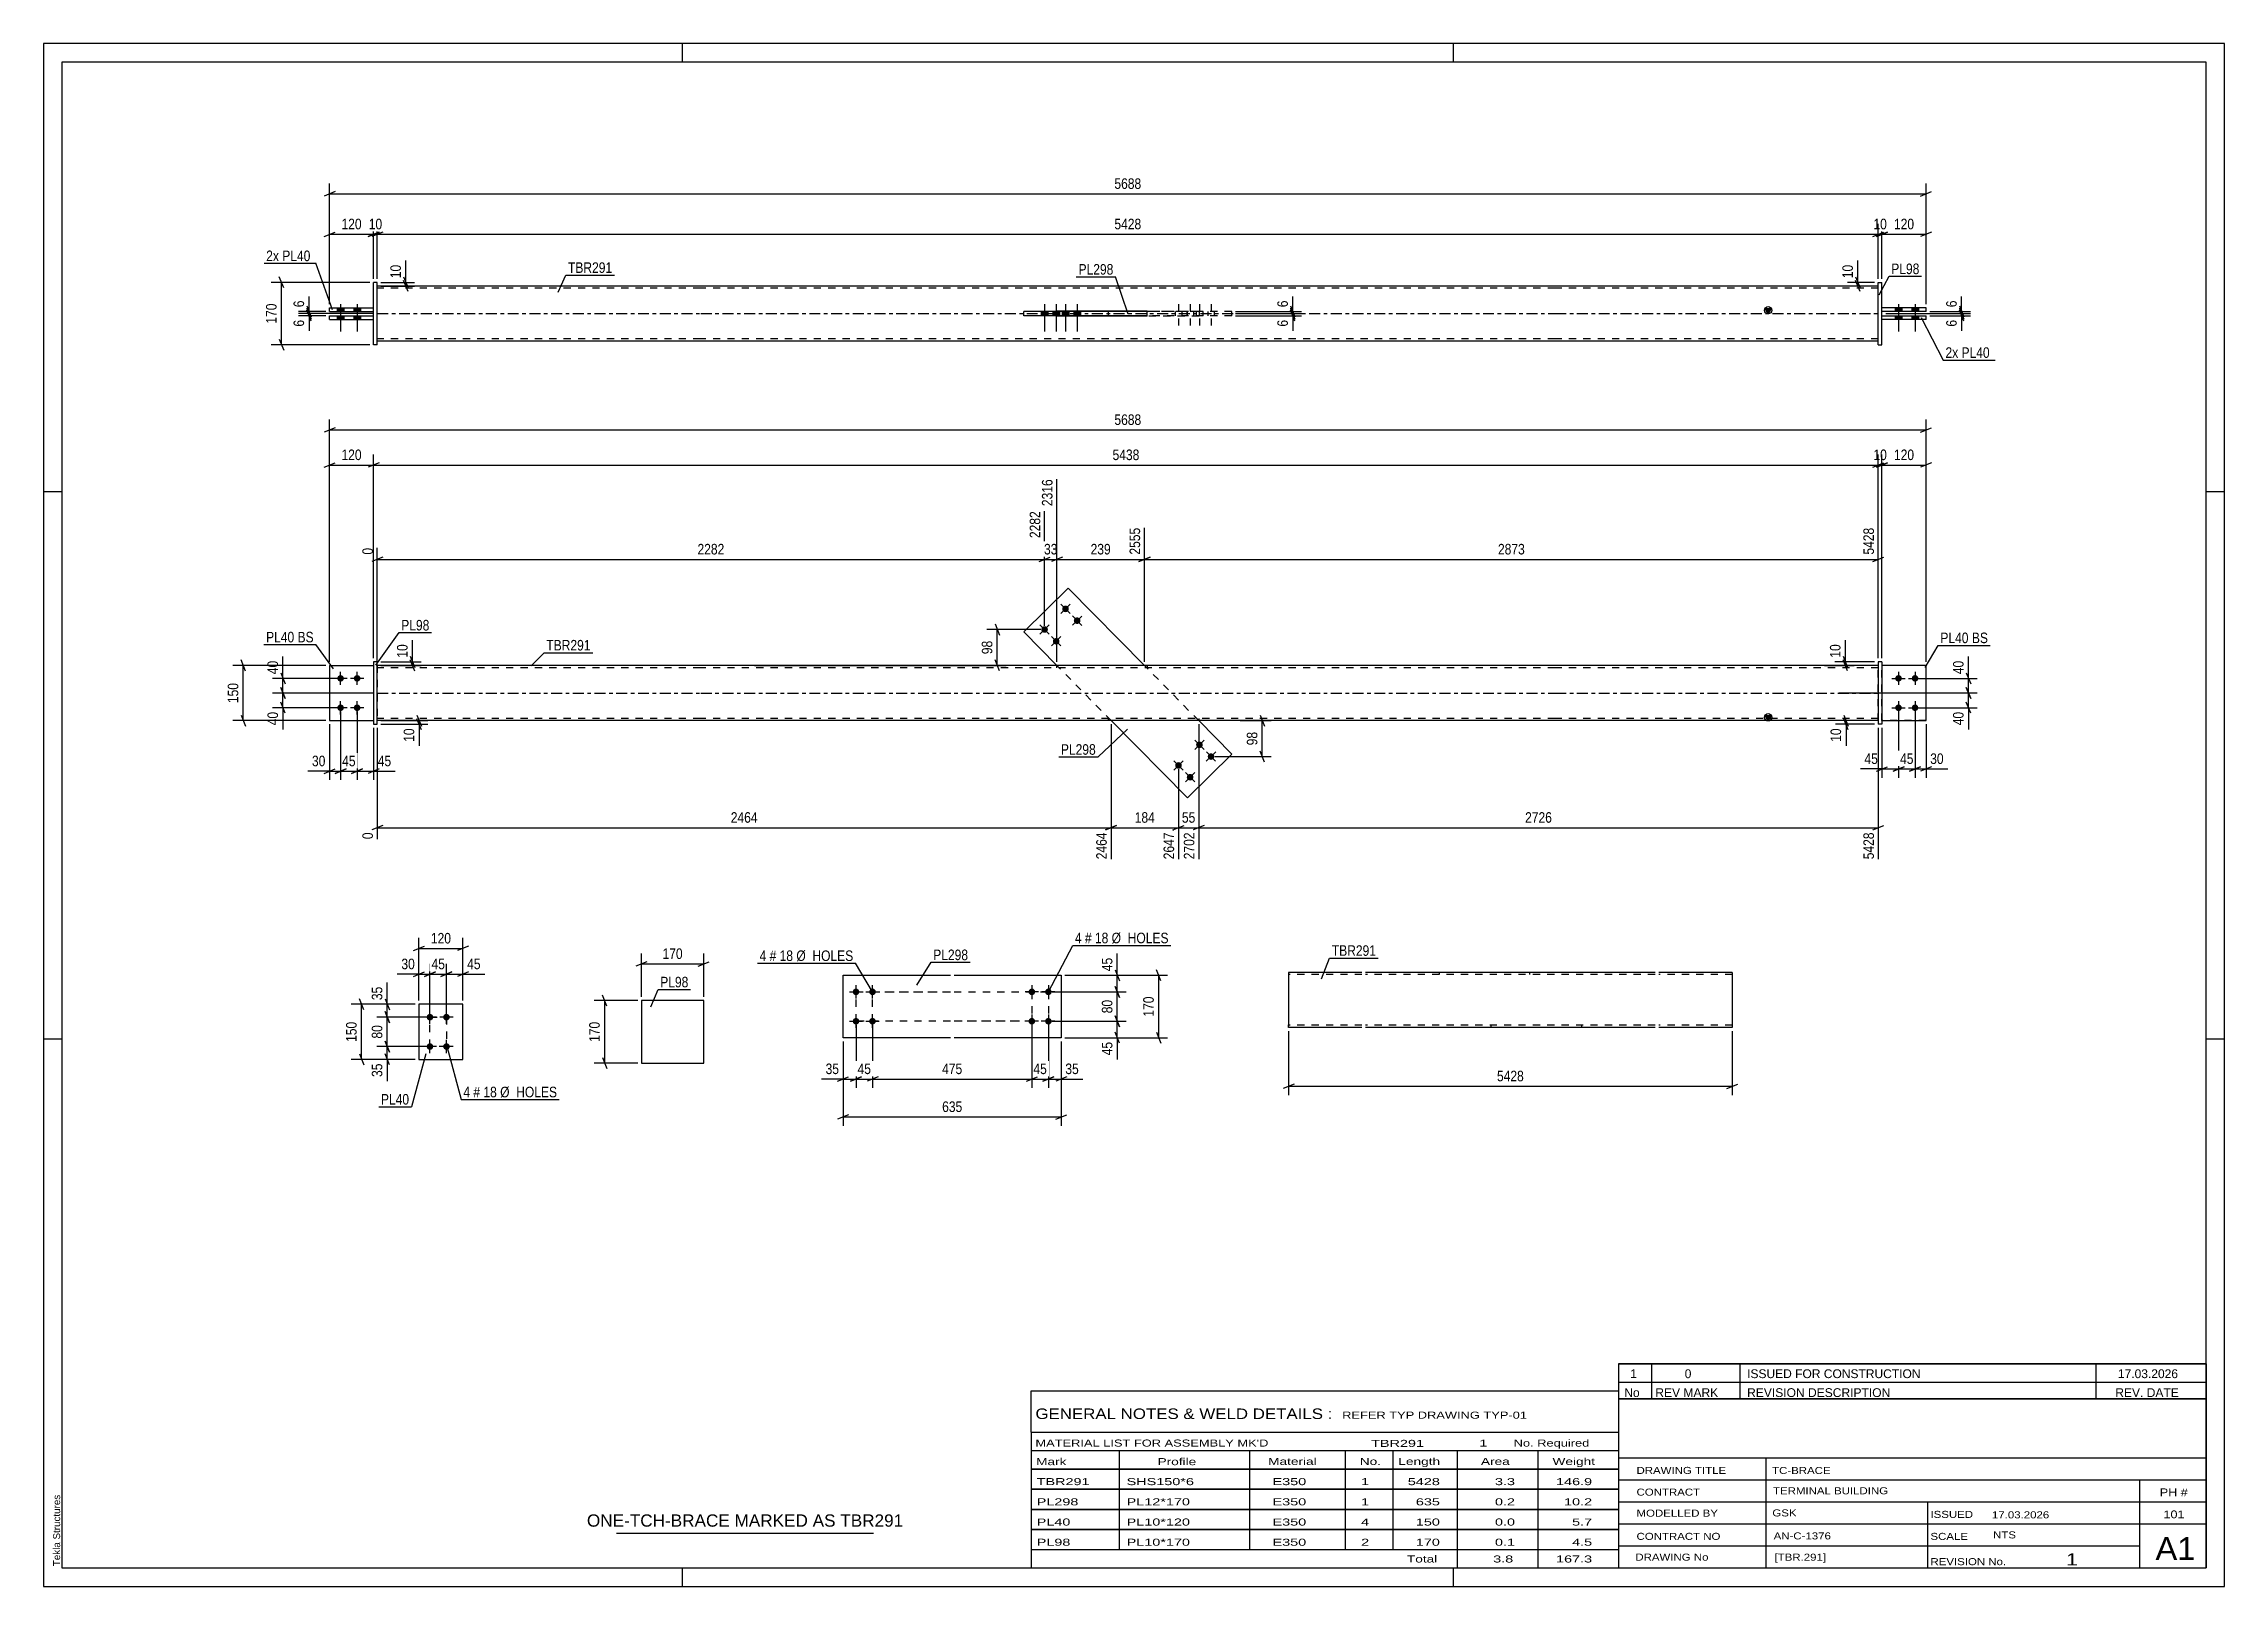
# Paper-space layout 'Layout1' of a CAD drawing. Header units: millimetres. Extents: x 0 to 594, y 0 to 420.
# The model-space entities are those that its viewports show. They can reach past a viewport. Long polylines and large blocks are cut down to what shows.
import ezdxf

# ---------------------------------------------------------------- set-up
doc = ezdxf.new("R2010")
doc.units = ezdxf.units.MM
doc.linetypes.add('DXK_LINE_DOT2', pattern=[3.9198, 1.9599, -1.9599])
doc.linetypes.add('DXK_LINE_DOT3', pattern=[5.9187, 2.979, -0.9799, 0.9799, -0.9799])
doc.layers.add('Viewport layer', color=7, linetype='Continuous', plot=False)
doc.styles.add('Arial', font='ARIAL.TTF', dxfattribs={"height": 0.2})
doc.styles.add('Arial Narrow', font='ARIALN.TTF', dxfattribs={"height": 0.2})

# ---------------------------------------------------------------- blocks, each defined once
blk = doc.blocks.new('Unknown-580574899-1131')
at = {"color": 5, "linetype": 'Continuous'}
for p, q in [((594, 420), (0, 420)), ((0, 420), (0, 0)), ((174, 415), (174, 420)), ((384, 415), (384, 420)), ((594, 0), (594, 420)), ((589, 415), (5, 415)), ((5, 415), (5, 5)), ((589, 5), (589, 415)), ((5, 298), (0, 298)), ((594, 298), (589, 298)), ((5, 149), (0, 149)), ((594, 149), (589, 149)), ((0, 0), (594, 0)), ((5, 5), (589, 5)), ((174, 0), (174, 5)), ((384, 0), (384, 5))]:
    blk.add_line(p, q, dxfattribs=at)
at = {"color": 174, "linetype": 'Continuous', "style": 'Arial'}
blk.add_text('Tekla Structures', height=1.9102, rotation=90, dxfattribs=at).set_placement((4.5, 5.5))
blk = doc.blocks.new('Part-580574899-3530 - 3529')
at = {"color": 2, "linetype": 'Continuous'}
for p, q in [((217.78, 166.35), (246.98, 166.35)), ((217.78, 149.35), (217.78, 166.35)), ((247.98, 166.35), (277.18, 166.35)), ((277.18, 166.35), (277.18, 149.35)), ((246.98, 149.35), (217.78, 149.35)), ((277.18, 149.35), (247.98, 149.35))]:
    blk.add_line(p, q, dxfattribs=at)
blk = doc.blocks.new('Bolt-580574899-3531 - 3529')
at = {"linetype": 'Continuous'}
for points in [[(269.18, 160.95, -1), (269.18, 162.75, -1)], [(273.68, 160.95, -1), (273.68, 162.75, -1)], [(269.18, 152.95, -1), (269.18, 154.75, -1)], [(273.68, 152.95, -1), (273.68, 154.75, -1)]]:
    blk.add_hatch(color=1, dxfattribs=at).paths.add_polyline_path(points)
at = {"color": 1, "linetype": 'Continuous'}
for p, q in [((270.98, 161.85), (267.38, 161.85)), ((269.18, 163.65), (269.18, 160.05)), ((275.48, 161.85), (271.88, 161.85)), ((273.68, 163.65), (273.68, 160.05)), ((269.18, 155.65), (269.18, 152.05)), ((273.68, 155.65), (273.68, 152.05)), ((270.98, 153.85), (267.38, 153.85)), ((275.48, 153.85), (271.88, 153.85))]:
    blk.add_line(p, q, dxfattribs=at)
blk = doc.blocks.new('Bolt-580574899-3532 - 3529')
at = {"linetype": 'Continuous'}
for points in [[(221.28, 162.75, -1), (221.28, 160.95, -1)], [(225.78, 162.75, -1), (225.78, 160.95, -1)], [(221.28, 154.75, -1), (221.28, 152.95, -1)], [(225.78, 154.75, -1), (225.78, 152.95, -1)]]:
    blk.add_hatch(color=1, dxfattribs=at).paths.add_polyline_path(points)
at = {"color": 1, "linetype": 'Continuous'}
for p, q in [((219.48, 161.85), (223.08, 161.85)), ((221.28, 160.05), (221.28, 163.65)), ((223.98, 161.85), (227.58, 161.85)), ((225.78, 160.05), (225.78, 163.65)), ((221.28, 152.05), (221.28, 155.65)), ((225.78, 152.05), (225.78, 155.65)), ((219.48, 153.85), (223.08, 153.85)), ((223.98, 153.85), (227.58, 153.85))]:
    blk.add_line(p, q, dxfattribs=at)
blk = doc.blocks.new('Bolt-580574899-2195 - 2156')
at = {"linetype": 'Continuous'}
for points in [[(105.23, 154.06, -1), (105.23, 155.86, -1)], [(109.73, 154.06, -1), (109.73, 155.86, -1)], [(105.23, 146.06, -1), (105.23, 147.86, -1)], [(109.73, 146.06, -1), (109.73, 147.86, -1)]]:
    blk.add_hatch(color=1, dxfattribs=at).paths.add_polyline_path(points)
at = {"color": 1, "linetype": 'Continuous'}
for p, q in [((107.03, 154.96), (103.43, 154.96)), ((105.23, 153.16), (105.23, 156.76)), ((111.53, 154.96), (107.93, 154.96)), ((109.73, 153.16), (109.73, 156.76)), ((105.23, 145.16), (105.23, 148.76)), ((109.73, 145.16), (109.73, 148.76)), ((107.03, 146.96), (103.43, 146.96)), ((111.53, 146.96), (107.93, 146.96))]:
    blk.add_line(p, q, dxfattribs=at)
blk = doc.blocks.new('Part-580574899-2162 - 2156')
at = {"color": 2, "linetype": 'Continuous'}
for p, q in [((102.23, 158.46), (102.23, 143.46)), ((114.23, 158.46), (102.23, 158.46)), ((114.23, 143.46), (114.23, 158.46)), ((102.23, 143.46), (114.23, 143.46))]:
    blk.add_line(p, q, dxfattribs=at)
blk = doc.blocks.new('Part-580574899-1689 - 1678')
at = {"color": 2, "linetype": 'Continuous'}
for p, q in [((279.09, 271.77), (266.99, 259.83)), ((299.86, 250.7), (279.09, 271.77)), ((266.99, 259.83), (275.99, 250.7)), ((311.53, 214.64), (290.77, 235.7)), ((323.64, 226.57), (314.64, 235.7)), ((311.53, 214.64), (323.64, 226.57))]:
    blk.add_line(p, q, dxfattribs=at)
at = {"color": 7, "linetype": 'DXK_LINE_DOT2'}
for p, q in [((290.77, 235.7), (275.99, 250.7)), ((314.64, 235.7), (299.86, 250.7))]:
    blk.add_line(p, q, dxfattribs=at)
blk = doc.blocks.new('Bolt-580574899-1681 - 1678')
at = {"linetype": 'Continuous'}
for points in [[(314.18, 228.48, -1), (315.46, 229.74, -1)], [(317.34, 225.27, -1), (318.62, 226.53, -1)], [(308.48, 222.86, -1), (309.76, 224.12, -1)], [(311.64, 219.65, -1), (312.92, 220.92, -1)]]:
    blk.add_hatch(color=1, dxfattribs=at).paths.add_polyline_path(points)
at = {"color": 1, "linetype": 'Continuous'}
for p, q in [((313.54, 227.84), (316.1, 230.37)), ((316.08, 227.83), (313.56, 230.39)), ((316.7, 224.64), (319.26, 227.17)), ((319.24, 224.62), (316.72, 227.18)), ((307.84, 222.23), (310.4, 224.76)), ((310.39, 222.21), (307.86, 224.77)), ((311, 219.02), (313.56, 221.55)), ((313.55, 219), (311.02, 221.57))]:
    blk.add_line(p, q, dxfattribs=at)
blk = doc.blocks.new('Bolt-580574899-1682 - 1678')
at = {"linetype": 'Continuous'}
for points in [[(273.29, 261.13, -1), (272.01, 259.87, -1)], [(278.99, 266.75, -1), (277.7, 265.48, -1)], [(282.15, 263.54, -1), (280.86, 262.28, -1)], [(276.45, 257.93, -1), (275.17, 256.66, -1)]]:
    blk.add_hatch(color=1, dxfattribs=at).paths.add_polyline_path(points)
at = {"color": 1, "linetype": 'Continuous'}
for p, q in [((279.63, 267.38), (277.06, 264.85)), ((277.08, 267.4), (279.61, 264.83)), ((273.93, 261.76), (271.37, 259.24)), ((271.38, 261.78), (273.91, 259.22)), ((282.79, 264.17), (280.22, 261.65)), ((280.24, 264.19), (282.77, 261.63)), ((277.09, 258.56), (274.52, 256.03)), ((274.54, 258.58), (277.07, 256.01))]:
    blk.add_line(p, q, dxfattribs=at)
blk = doc.blocks.new('Bolt-580574899-1683 - 1678')
at = {"linetype": 'Continuous'}
for points in [[(80.89, 246.3, -1), (80.89, 248.1, -1)], [(85.39, 246.3, -1), (85.39, 248.1, -1)], [(80.89, 238.3, -1), (80.89, 240.1, -1)], [(85.39, 238.3, -1), (85.39, 240.1, -1)]]:
    blk.add_hatch(color=1, dxfattribs=at).paths.add_polyline_path(points)
at = {"color": 1, "linetype": 'Continuous'}
for p, q in [((82.69, 247.2), (79.09, 247.2)), ((80.89, 245.4), (80.89, 249)), ((87.19, 247.2), (83.59, 247.2)), ((85.39, 245.4), (85.39, 249)), ((82.69, 239.2), (79.09, 239.2)), ((80.89, 237.4), (80.89, 241)), ((87.19, 239.2), (83.59, 239.2)), ((85.39, 237.4), (85.39, 241))]:
    blk.add_line(p, q, dxfattribs=at)
blk = doc.blocks.new('Bolt-580574899-1684 - 1678')
at = {"linetype": 'Continuous'}
for points in [[(505.24, 248.1, -1), (505.24, 246.3, -1)], [(509.74, 248.1, -1), (509.74, 246.3, -1)], [(505.24, 240.1, -1), (505.24, 238.3, -1)], [(509.74, 240.1, -1), (509.74, 238.3, -1)]]:
    blk.add_hatch(color=1, dxfattribs=at).paths.add_polyline_path(points)
at = {"color": 1, "linetype": 'Continuous'}
for p, q in [((503.44, 247.2), (507.04, 247.2)), ((505.24, 249), (505.24, 245.4)), ((507.94, 247.2), (511.54, 247.2)), ((509.74, 249), (509.74, 245.4)), ((503.44, 239.2), (507.04, 239.2)), ((505.24, 241), (505.24, 237.4)), ((507.94, 239.2), (511.54, 239.2)), ((509.74, 241), (509.74, 237.4))]:
    blk.add_line(p, q, dxfattribs=at)
blk = doc.blocks.new('Part-580574899-1694 - 1678')
at = {"color": 2, "linetype": 'Continuous'}
for p, q in [((90.89, 251.7), (89.89, 251.7)), ((89.89, 251.7), (89.89, 234.7)), ((90.89, 234.7), (90.89, 251.7)), ((89.89, 234.7), (90.89, 234.7))]:
    blk.add_line(p, q, dxfattribs=at)
blk = doc.blocks.new('Part-580574899-1699 - 1678')
at = {"color": 7, "linetype": 'DXK_LINE_DOT2'}
for p, q in [((77.89, 250.7), (77.89, 235.7)), ((77.89, 250.7), (89.89, 250.7)), ((89.89, 250.7), (89.89, 235.7)), ((77.89, 235.7), (89.89, 235.7))]:
    blk.add_line(p, q, dxfattribs=at)
blk = doc.blocks.new('Part-580574899-1704 - 1678')
at = {"color": 2, "linetype": 'Continuous'}
for p, q in [((77.89, 250.7), (77.89, 235.7)), ((77.89, 250.7), (89.89, 250.7)), ((77.89, 235.7), (89.89, 235.7))]:
    blk.add_line(p, q, dxfattribs=at)
at = {"color": 7, "linetype": 'DXK_LINE_DOT2'}
blk.add_line((89.89, 250.7), (89.89, 235.7), dxfattribs=at)
blk = doc.blocks.new('Part-580574899-1705 - 1678')
at = {"color": 2, "linetype": 'Continuous'}
for p, q in [((500.74, 251.7), (499.74, 251.7)), ((499.74, 251.7), (499.74, 234.7)), ((500.74, 251.7), (500.74, 234.7)), ((500.74, 234.7), (499.74, 234.7))]:
    blk.add_line(p, q, dxfattribs=at)
blk = doc.blocks.new('Part-580574899-1710 - 1678')
at = {"color": 7, "linetype": 'DXK_LINE_DOT2'}
for p, q in [((512.74, 250.7), (500.74, 250.7)), ((500.74, 235.7), (500.74, 250.7)), ((512.74, 235.7), (512.74, 250.7)), ((512.74, 235.7), (500.74, 235.7))]:
    blk.add_line(p, q, dxfattribs=at)
blk = doc.blocks.new('Part-580574899-1715 - 1678')
at = {"color": 2, "linetype": 'Continuous'}
for p, q in [((512.74, 250.7), (500.74, 250.7)), ((512.74, 235.7), (512.74, 250.7)), ((500.74, 235.7), (512.74, 235.7))]:
    blk.add_line(p, q, dxfattribs=at)
at = {"color": 7, "linetype": 'DXK_LINE_DOT2'}
blk.add_line((500.74, 250.7), (500.74, 235.7), dxfattribs=at)
blk = doc.blocks.new('Part-580574899-1720 - 1678')
at = {"linetype": 'Continuous'}
blk.add_hatch(color=2, dxfattribs=at).paths.add_polyline_path([(469.74, 235.7), (468.94, 237.1), (470.54, 237.1)])
at = {"color": 2, "linetype": 'Continuous'}
for p, q in [((178.89, 250.7), (90.89, 250.7)), ((411.64, 250.7), (178.99, 250.7)), ((499.74, 250.7), (411.74, 250.7)), ((178.89, 235.7), (90.89, 235.7)), ((411.64, 235.7), (178.99, 235.7)), ((499.74, 235.7), (411.74, 235.7)), ((469.74, 235.7), (468.94, 237.1)), ((468.94, 237.1), (470.54, 237.1)), ((470.54, 237.1), (469.74, 235.7))]:
    blk.add_line(p, q, dxfattribs=at)
at = {"color": 7, "linetype": 'DXK_LINE_DOT2'}
for p, q in [((90.89, 250.7), (90.89, 235.7)), ((178.89, 250.1), (90.89, 250.1)), ((411.64, 250.1), (178.99, 250.1)), ((275.89, 250.7), (275.89, 250.1)), ((300.55, 250.7), (300.55, 250.1)), ((499.74, 250.1), (411.74, 250.1)), ((499.74, 235.7), (499.74, 250.7)), ((178.89, 236.3), (90.89, 236.3)), ((411.64, 236.3), (178.99, 236.3)), ((290.08, 235.7), (290.08, 236.3)), ((314.74, 235.7), (314.74, 236.3)), ((499.74, 236.3), (411.74, 236.3))]:
    blk.add_line(p, q, dxfattribs=at)
at = {"color": 7, "linetype": 'DXK_LINE_DOT3'}
for p, q in [((90.89, 243.2), (178.89, 243.2)), ((178.99, 243.2), (411.64, 243.2)), ((411.74, 243.2), (499.74, 243.2))]:
    blk.add_line(p, q, dxfattribs=at)
at = {"color": 2, "linetype": 'Continuous'}
blk.add_circle((469.74, 236.6), 1, dxfattribs=at)
blk = doc.blocks.new('Bolt-580574899-1423 - 1368')
at = {"color": 1, "linetype": 'DXK_LINE_DOT2'}
for p, q in [((308.22, 347.11), (308.22, 345.91)), ((309.12, 349.11), (309.12, 341.61)), ((310.02, 347.11), (310.02, 345.91)), ((311.38, 347.11), (311.38, 345.91)), ((312.28, 349.11), (312.28, 341.61)), ((313.18, 347.11), (313.18, 345.91)), ((313.92, 347.11), (313.92, 345.91)), ((314.82, 349.11), (314.82, 341.61)), ((315.72, 347.11), (315.72, 345.91)), ((317.08, 347.11), (317.08, 345.91)), ((317.98, 349.11), (317.98, 341.61)), ((318.88, 347.11), (318.88, 345.91))]:
    blk.add_line(p, q, dxfattribs=at)
blk = doc.blocks.new('Bolt-580574899-1471 - 1368')
at = {"linetype": 'Continuous'}
for points in [[(79.99, 347.11), (81.79, 347.11), (81.79, 348.11), (79.99, 348.11)], [(79.99, 347.11), (81.79, 347.11), (81.79, 348.11), (79.99, 348.11)], [(79.99, 344.91), (81.79, 344.91), (81.79, 345.91), (79.99, 345.91)], [(79.99, 344.91), (81.79, 344.91), (81.79, 345.91), (79.99, 345.91)], [(84.49, 347.11), (86.29, 347.11), (86.29, 348.11), (84.49, 348.11)], [(84.49, 347.11), (86.29, 347.11), (86.29, 348.11), (84.49, 348.11)], [(84.49, 344.91), (86.29, 344.91), (86.29, 345.91), (84.49, 345.91)], [(84.49, 344.91), (86.29, 344.91), (86.29, 345.91), (84.49, 345.91)]]:
    blk.add_hatch(color=1, dxfattribs=at).paths.add_polyline_path(points)
at = {"color": 1, "linetype": 'Continuous'}
for p, q in [((79.99, 348.11), (79.99, 347.11)), ((79.99, 348.11), (79.99, 347.11)), ((79.99, 345.91), (79.99, 344.91)), ((79.99, 345.91), (79.99, 344.91)), ((80.89, 349.11), (80.89, 341.61)), ((80.89, 349.11), (80.89, 341.61)), ((81.79, 348.11), (81.79, 347.11)), ((81.79, 348.11), (81.79, 347.11)), ((81.79, 345.91), (81.79, 344.91)), ((81.79, 345.91), (81.79, 344.91)), ((84.49, 348.11), (84.49, 347.11)), ((84.49, 348.11), (84.49, 347.11)), ((84.49, 345.91), (84.49, 344.91)), ((84.49, 345.91), (84.49, 344.91)), ((85.39, 349.11), (85.39, 341.61)), ((85.39, 349.11), (85.39, 341.61)), ((86.29, 348.11), (86.29, 347.11)), ((86.29, 348.11), (86.29, 347.11)), ((86.29, 345.91), (86.29, 344.91)), ((86.29, 345.91), (86.29, 344.91))]:
    blk.add_line(p, q, dxfattribs=at)
blk = doc.blocks.new('Part-580574899-1396 - 1368')
at = {"color": 2, "linetype": 'Continuous'}
for p, q in [((512.74, 348.11), (500.74, 348.11)), ((512.74, 347.11), (500.74, 347.11)), ((512.74, 347.11), (512.74, 348.11))]:
    blk.add_line(p, q, dxfattribs=at)
at = {"color": 7, "linetype": 'DXK_LINE_DOT2'}
blk.add_line((500.74, 347.11), (500.74, 348.11), dxfattribs=at)
blk = doc.blocks.new('Part-580574899-1401 - 1368')
at = {"color": 2, "linetype": 'Continuous'}
for p, q in [((500.74, 345.91), (512.74, 345.91)), ((512.74, 344.91), (500.74, 344.91)), ((512.74, 344.91), (512.74, 345.91))]:
    blk.add_line(p, q, dxfattribs=at)
at = {"color": 7, "linetype": 'DXK_LINE_DOT2'}
blk.add_line((500.74, 344.91), (500.74, 345.91), dxfattribs=at)
blk = doc.blocks.new('Part-580574899-1416 - 1368')
at = {"linetype": 'Continuous'}
blk.add_hatch(color=2, dxfattribs=at).paths.add_polyline_path([(469.74, 346.51), (468.94, 347.91), (470.54, 347.91)])
at = {"color": 2, "linetype": 'Continuous'}
for p, q in [((178.89, 354.01), (90.89, 354.01)), ((411.64, 354.01), (178.99, 354.01)), ((499.74, 354.01), (411.74, 354.01)), ((300.55, 347.21), (275.89, 347.21)), ((275.89, 347.11), (275.89, 347.21)), ((275.89, 345.91), (275.89, 345.81)), ((300.55, 345.81), (275.89, 345.81)), ((290.08, 347.11), (290.08, 347.21)), ((290.08, 345.91), (290.08, 345.81)), ((300.55, 345.81), (300.55, 347.21)), ((469.74, 346.51), (468.94, 347.91)), ((468.94, 347.91), (470.54, 347.91)), ((470.54, 347.91), (469.74, 346.51)), ((178.89, 339.01), (90.89, 339.01)), ((411.64, 339.01), (178.99, 339.01)), ((499.74, 339.01), (411.74, 339.01))]:
    blk.add_line(p, q, dxfattribs=at)
at = {"color": 7, "linetype": 'DXK_LINE_DOT2'}
for p, q in [((90.89, 339.01), (90.89, 354.01)), ((178.89, 353.41), (90.89, 353.41)), ((411.64, 353.41), (178.99, 353.41)), ((499.74, 353.41), (411.74, 353.41)), ((499.74, 339.01), (499.74, 354.01)), ((275.89, 345.81), (275.89, 347.11)), ((290.08, 345.81), (290.08, 347.11)), ((300.55, 347.21), (314.74, 347.21)), ((314.74, 345.81), (300.55, 345.81)), ((314.74, 347.21), (314.74, 345.81)), ((178.89, 339.61), (90.89, 339.61)), ((411.64, 339.61), (178.99, 339.61)), ((499.74, 339.61), (411.74, 339.61))]:
    blk.add_line(p, q, dxfattribs=at)
at = {"color": 7, "linetype": 'DXK_LINE_DOT3'}
for p, q in [((90.89, 346.51), (178.89, 346.51)), ((178.99, 346.51), (411.64, 346.51)), ((411.74, 346.51), (499.74, 346.51))]:
    blk.add_line(p, q, dxfattribs=at)
at = {"color": 2, "linetype": 'Continuous'}
blk.add_circle((469.74, 347.41), 1, dxfattribs=at)
blk = doc.blocks.new('Bolt-580574899-1422 - 1368')
at = {"linetype": 'Continuous'}
for points in [[(273.55, 347.11), (271.75, 347.11), (271.75, 345.91), (273.55, 345.91)], [(276.71, 347.11), (274.91, 347.11), (274.91, 345.91), (276.71, 345.91)], [(279.25, 347.11), (277.45, 347.11), (277.45, 345.91), (279.25, 345.91)], [(282.4, 347.11), (280.6, 347.11), (280.6, 345.91), (282.4, 345.91)]]:
    blk.add_hatch(color=1, dxfattribs=at).paths.add_polyline_path(points)
at = {"color": 1, "linetype": 'Continuous'}
for p, q in [((271.75, 347.11), (271.75, 345.91)), ((272.65, 349.11), (272.65, 341.61)), ((273.55, 347.11), (273.55, 345.91)), ((274.91, 347.11), (274.91, 345.91)), ((275.81, 349.11), (275.81, 341.61)), ((276.71, 347.11), (276.71, 345.91)), ((277.45, 347.11), (277.45, 345.91)), ((278.35, 349.11), (278.35, 341.61)), ((279.25, 347.11), (279.25, 345.91)), ((280.6, 347.11), (280.6, 345.91)), ((281.5, 349.11), (281.5, 341.61)), ((282.4, 347.11), (282.4, 345.91))]:
    blk.add_line(p, q, dxfattribs=at)
blk = doc.blocks.new('Part-580574899-1444 - 1368')
at = {"color": 2, "linetype": 'Continuous'}
for p, q in [((499.74, 338.01), (499.74, 355.01)), ((499.74, 355.01), (500.74, 355.01)), ((500.74, 338.01), (500.74, 355.01)), ((499.74, 338.01), (500.74, 338.01))]:
    blk.add_line(p, q, dxfattribs=at)
blk = doc.blocks.new('Part-580574899-1449 - 1368')
at = {"color": 2, "linetype": 'Continuous'}
for p, q in [((77.89, 344.91), (77.89, 345.91)), ((77.89, 345.91), (89.89, 345.91)), ((77.89, 344.91), (89.89, 344.91))]:
    blk.add_line(p, q, dxfattribs=at)
at = {"color": 7, "linetype": 'DXK_LINE_DOT2'}
blk.add_line((89.89, 344.91), (89.89, 345.91), dxfattribs=at)
blk = doc.blocks.new('Part-580574899-1454 - 1368')
at = {"color": 2, "linetype": 'Continuous'}
for p, q in [((77.89, 347.11), (77.89, 348.11)), ((77.89, 348.11), (89.89, 348.11)), ((77.89, 347.11), (89.89, 347.11))]:
    blk.add_line(p, q, dxfattribs=at)
at = {"color": 7, "linetype": 'DXK_LINE_DOT2'}
blk.add_line((89.89, 347.11), (89.89, 348.11), dxfattribs=at)
blk = doc.blocks.new('Part-580574899-1455 - 1368')
at = {"color": 2, "linetype": 'Continuous'}
for p, q in [((90.89, 355.01), (89.89, 355.01)), ((89.89, 338.01), (89.89, 355.01)), ((90.89, 338.01), (90.89, 355.01)), ((90.89, 338.01), (89.89, 338.01))]:
    blk.add_line(p, q, dxfattribs=at)
blk = doc.blocks.new('Part-580574899-1470 - 1368')
at = {"color": 2, "linetype": 'Continuous'}
for p, q in [((266.99, 345.91), (266.99, 347.11)), ((300.55, 347.11), (266.99, 347.11)), ((300.55, 345.91), (266.99, 345.91)), ((279.09, 345.91), (279.09, 347.11))]:
    blk.add_line(p, q, dxfattribs=at)
at = {"color": 7, "linetype": 'DXK_LINE_DOT2'}
for p, q in [((323.64, 347.11), (300.55, 347.11)), ((323.64, 345.91), (300.55, 345.91)), ((311.53, 345.91), (311.53, 347.11)), ((323.64, 345.91), (323.64, 347.11))]:
    blk.add_line(p, q, dxfattribs=at)
blk = doc.blocks.new('Bolt-580574899-1472 - 1368')
at = {"linetype": 'Continuous'}
for points in [[(506.14, 348.11), (504.34, 348.11), (504.34, 347.11), (506.14, 347.11)], [(506.14, 348.11), (504.34, 348.11), (504.34, 347.11), (506.14, 347.11)], [(506.14, 345.91), (504.34, 345.91), (504.34, 344.91), (506.14, 344.91)], [(506.14, 345.91), (504.34, 345.91), (504.34, 344.91), (506.14, 344.91)], [(510.64, 348.11), (508.84, 348.11), (508.84, 347.11), (510.64, 347.11)], [(510.64, 348.11), (508.84, 348.11), (508.84, 347.11), (510.64, 347.11)], [(510.64, 345.91), (508.84, 345.91), (508.84, 344.91), (510.64, 344.91)], [(510.64, 345.91), (508.84, 345.91), (508.84, 344.91), (510.64, 344.91)]]:
    blk.add_hatch(color=1, dxfattribs=at).paths.add_polyline_path(points)
at = {"color": 1, "linetype": 'Continuous'}
for p, q in [((504.34, 348.11), (504.34, 347.11)), ((504.34, 348.11), (504.34, 347.11)), ((504.34, 345.91), (504.34, 344.91)), ((504.34, 345.91), (504.34, 344.91)), ((505.24, 349.11), (505.24, 341.61)), ((505.24, 349.11), (505.24, 341.61)), ((506.14, 348.11), (506.14, 347.11)), ((506.14, 348.11), (506.14, 347.11)), ((506.14, 345.91), (506.14, 344.91)), ((506.14, 345.91), (506.14, 344.91)), ((508.84, 348.11), (508.84, 347.11)), ((508.84, 348.11), (508.84, 347.11)), ((508.84, 345.91), (508.84, 344.91)), ((508.84, 345.91), (508.84, 344.91)), ((509.74, 349.11), (509.74, 341.61)), ((509.74, 349.11), (509.74, 341.61)), ((510.64, 348.11), (510.64, 347.11)), ((510.64, 348.11), (510.64, 347.11)), ((510.64, 345.91), (510.64, 344.91)), ((510.64, 345.91), (510.64, 344.91))]:
    blk.add_line(p, q, dxfattribs=at)
blk = doc.blocks.new('Part-580574899-2399 - 2393')
at = {"color": 2, "linetype": 'Continuous'}
for p, q in [((179.82, 159.46), (162.82, 159.46)), ((162.82, 159.46), (162.82, 142.46)), ((179.82, 142.46), (179.82, 159.46)), ((162.82, 142.46), (179.82, 142.46))]:
    blk.add_line(p, q, dxfattribs=at)
blk = doc.blocks.new('Part-580574899-2546 - 2538')
at = {"color": 2, "linetype": 'Continuous'}
for p, q in [((359.1, 167.16), (339.1, 167.16)), ((339.1, 167.16), (339.1, 165.96)), ((438.96, 167.16), (360.1, 167.16)), ((459.96, 167.16), (439.96, 167.16)), ((459.96, 167.16), (459.96, 167.07)), ((459.96, 167.07), (459.96, 165.96)), ((339.1, 165.96), (339.1, 152.9)), ((459.96, 165.96), (459.96, 152.16)), ((339.1, 152.25), (339.1, 152.9)), ((339.1, 152.16), (339.1, 152.25)), ((359.1, 152.16), (339.1, 152.16)), ((438.96, 152.16), (360.1, 152.16)), ((459.96, 152.16), (439.96, 152.16))]:
    blk.add_line(p, q, dxfattribs=at)
at = {"color": 7, "linetype": 'DXK_LINE_DOT2'}
for p, q in [((359.1, 166.56), (339.1, 166.56)), ((438.96, 166.56), (360.1, 166.56)), ((380.1, 167.16), (380.1, 166.56)), ((404.76, 167.16), (404.76, 166.56)), ((459.96, 166.56), (439.96, 166.56)), ((459.96, 166.81), (459.96, 165.96)), ((339.1, 152.9), (339.1, 152.51)), ((339.1, 152.76), (339.1, 152.81)), ((359.1, 152.76), (339.1, 152.76)), ((438.96, 152.76), (360.1, 152.76)), ((394.3, 152.16), (394.3, 152.76)), ((418.96, 152.16), (418.96, 152.76)), ((459.96, 152.76), (439.96, 152.76)), ((459.96, 152.81), (459.96, 152.9)), ((459.96, 152.76), (459.96, 152.81)), ((459.96, 152.76), (459.96, 152.81))]:
    blk.add_line(p, q, dxfattribs=at)
blk = doc.blocks.new('Rectangle-580574899-3706 - 3529')
at = {"color": 1, "linetype": 'DXK_LINE_DOT2'}
for p, q in [((221.28, 161.85), (246.98, 161.85)), ((221.28, 153.85), (221.28, 161.85)), ((247.98, 161.85), (273.68, 161.85)), ((273.68, 161.85), (273.68, 153.85)), ((246.98, 153.85), (221.28, 153.85)), ((273.68, 153.85), (247.98, 153.85))]:
    blk.add_line(p, q, dxfattribs=at)
blk = doc.blocks.new('Rectangle-580574899-2379 - 2156')
at = {"color": 1, "linetype": 'DXK_LINE_DOT2'}
blk.add_lwpolyline([(105.23, 154.96), (109.73, 154.96), (109.73, 146.96), (105.23, 146.96), (105.23, 154.96)], close=True, dxfattribs=at)
blk = doc.blocks.new('Rectangle-580574899-3716 - 3529')
at = {"color": 1, "linetype": 'DXK_LINE_DOT2'}
for p, q in [((225.78, 161.85), (246.98, 161.85)), ((225.78, 153.85), (225.78, 161.85)), ((247.98, 161.85), (269.18, 161.85)), ((269.18, 161.85), (269.18, 153.85)), ((246.98, 153.85), (225.78, 153.85)), ((269.18, 153.85), (247.98, 153.85))]:
    blk.add_line(p, q, dxfattribs=at)
blk = doc.blocks.new('StraightDimension-580574899-3537 - 3529')
at = {"color": 7, "linetype": 'Continuous'}
for p, q in [((273.68, 152.85), (273.68, 135.72)), ((277.18, 148.35), (277.18, 135.72)), ((272.18, 137.52), (275.18, 138.72)), ((273.68, 138.12), (277.18, 138.12)), ((278.68, 138.72), (275.68, 137.52))]:
    blk.add_line(p, q, dxfattribs=at)
at = {"color": 0}
blk.add_wipeout([(282.56, 138.87), (282.56, 143.07), (277.7, 143.07), (277.7, 138.87)], dxfattribs=at)
at = {"color": 7, "linetype": 'Continuous'}
blk.add_line((277.18, 138.12), (283.08, 138.12), dxfattribs=at)
blk.add_line((277.18, 138.12), (283.08, 138.12), dxfattribs=at)
at = {"color": 3, "style": 'Arial Narrow'}
blk.add_text('35', height=2.863, dxfattribs=at).set_placement((278.3, 139.47))
blk = doc.blocks.new('StraightDimension-580574899-3541 - 3529')
at = {"color": 7, "linetype": 'Continuous'}
for p, q in [((221.28, 152.85), (221.28, 135.72)), ((217.78, 148.35), (217.78, 135.72)), ((216.28, 137.52), (219.28, 138.72)), ((217.78, 138.12), (221.28, 138.12)), ((222.78, 138.72), (219.78, 137.52))]:
    blk.add_line(p, q, dxfattribs=at)
at = {"color": 0}
blk.add_wipeout([(217.25, 138.87), (217.25, 143.07), (212.4, 143.07), (212.4, 138.87)], dxfattribs=at)
at = {"color": 7, "linetype": 'Continuous'}
blk.add_line((217.78, 138.12), (211.87, 138.12), dxfattribs=at)
blk.add_line((217.78, 138.12), (211.87, 138.12), dxfattribs=at)
at = {"color": 3, "style": 'Arial Narrow'}
blk.add_text('35', height=2.863, dxfattribs=at).set_placement((213, 139.47))
blk = doc.blocks.new('StraightDimension-580574899-3538 - 3529')
at = {"color": 7, "linetype": 'Continuous'}
for p, q in [((269.18, 152.85), (269.18, 135.72)), ((273.68, 152.85), (273.68, 135.72)), ((267.68, 137.52), (270.68, 138.72)), ((269.18, 138.12), (273.68, 138.12)), ((275.18, 138.72), (272.18, 137.52))]:
    blk.add_line(p, q, dxfattribs=at)
at = {"color": 0}
blk.add_wipeout([(273.86, 138.87), (273.86, 143.07), (269, 143.07), (269, 138.87)], dxfattribs=at)
at = {"color": 3, "style": 'Arial Narrow'}
blk.add_text('45', height=2.863, dxfattribs=at).set_placement((269.6, 139.47))
blk = doc.blocks.new('StraightDimension-580574899-3539 - 3529')
at = {"color": 7, "linetype": 'Continuous'}
for p, q in [((225.78, 152.85), (225.78, 135.72)), ((269.18, 152.85), (269.18, 135.72)), ((227.28, 138.72), (224.28, 137.52)), ((225.78, 138.12), (269.18, 138.12)), ((267.68, 137.52), (270.68, 138.72))]:
    blk.add_line(p, q, dxfattribs=at)
at = {"color": 0}
blk.add_wipeout([(250.82, 138.87), (250.82, 143.07), (244.14, 143.07), (244.14, 138.87)], dxfattribs=at)
at = {"color": 3, "style": 'Arial Narrow'}
blk.add_text('475', height=2.863, dxfattribs=at).set_placement((244.74, 139.47))
blk = doc.blocks.new('StraightDimension-580574899-3540 - 3529')
at = {"color": 7, "linetype": 'Continuous'}
for p, q in [((221.28, 152.85), (221.28, 135.72)), ((225.78, 152.85), (225.78, 135.72)), ((219.78, 137.52), (222.78, 138.72)), ((221.28, 138.12), (225.78, 138.12)), ((227.28, 138.72), (224.28, 137.52))]:
    blk.add_line(p, q, dxfattribs=at)
at = {"color": 0}
blk.add_wipeout([(225.96, 138.87), (225.96, 143.07), (221.1, 143.07), (221.1, 138.87)], dxfattribs=at)
at = {"color": 3, "style": 'Arial Narrow'}
blk.add_text('45', height=2.863, dxfattribs=at).set_placement((221.7, 139.47))
blk = doc.blocks.new('StraightDimension-580574899-3557 - 3529')
at = {"color": 7, "linetype": 'Continuous'}
for p, q in [((217.78, 148.35), (217.78, 125.4)), ((277.18, 148.35), (277.18, 125.4)), ((219.28, 128.4), (216.28, 127.2)), ((217.78, 127.8), (277.18, 127.8)), ((275.68, 127.2), (278.68, 128.4))]:
    blk.add_line(p, q, dxfattribs=at)
at = {"color": 0}
blk.add_wipeout([(250.82, 128.55), (250.82, 132.75), (244.14, 132.75), (244.14, 128.55)], dxfattribs=at)
at = {"color": 3, "style": 'Arial Narrow'}
blk.add_text('635', height=2.863, dxfattribs=at).set_placement((244.74, 129.15))
blk = doc.blocks.new('StraightDimension-580574899-3577 - 3529')
at = {"color": 7, "linetype": 'Continuous'}
for p, q in [((278.18, 166.35), (306.13, 166.35)), ((304.33, 164.85), (303.13, 167.85)), ((303.73, 149.35), (303.73, 166.35)), ((278.18, 149.35), (306.13, 149.35)), ((303.13, 150.85), (304.33, 147.85))]:
    blk.add_line(p, q, dxfattribs=at)
at = {"color": 0}
blk.add_wipeout([(302.98, 161.19), (298.78, 161.19), (298.78, 154.51), (302.98, 154.51)], dxfattribs=at)
at = {"color": 3, "style": 'Arial Narrow'}
blk.add_text('170', height=2.863, rotation=90.00021, dxfattribs=at).set_placement((302.38, 155.11))
blk = doc.blocks.new('StraightDimension-580574899-3679 - 3529')
at = {"color": 7, "linetype": 'Continuous'}
for p, q in [((278.18, 166.35), (294.86, 166.35)), ((291.86, 167.85), (293.06, 164.85)), ((292.46, 161.85), (292.46, 166.35)), ((274.68, 161.85), (294.86, 161.85)), ((293.06, 160.35), (291.86, 163.35))]:
    blk.add_line(p, q, dxfattribs=at)
at = {"color": 0}
blk.add_wipeout([(291.71, 171.73), (287.51, 171.73), (287.51, 166.87), (291.71, 166.87)], dxfattribs=at)
at = {"color": 7, "linetype": 'Continuous'}
blk.add_line((292.46, 166.35), (292.46, 172.25), dxfattribs=at)
blk.add_line((292.46, 166.35), (292.46, 172.25), dxfattribs=at)
at = {"color": 3, "style": 'Arial Narrow'}
blk.add_text('45', height=2.863, rotation=90.00021, dxfattribs=at).set_placement((291.11, 167.47))
blk = doc.blocks.new('StraightDimension-580574899-3680 - 3529')
at = {"color": 7, "linetype": 'Continuous'}
for p, q in [((274.68, 161.85), (294.86, 161.85)), ((291.86, 163.35), (293.06, 160.35)), ((292.46, 153.85), (292.46, 161.85)), ((293.06, 152.35), (291.86, 155.35)), ((274.68, 153.85), (294.86, 153.85))]:
    blk.add_line(p, q, dxfattribs=at)
at = {"color": 0}
blk.add_wipeout([(291.71, 160.28), (287.51, 160.28), (287.51, 155.42), (291.71, 155.42)], dxfattribs=at)
at = {"color": 3, "style": 'Arial Narrow'}
blk.add_text('80', height=2.863, rotation=90.00021, dxfattribs=at).set_placement((291.11, 156.02))
blk = doc.blocks.new('StraightDimension-580574899-3681 - 3529')
at = {"color": 7, "linetype": 'Continuous'}
for p, q in [((291.86, 155.35), (293.06, 152.35)), ((274.68, 153.85), (294.86, 153.85)), ((278.18, 149.35), (294.86, 149.35)), ((293.06, 147.85), (291.86, 150.85)), ((292.46, 149.35), (292.46, 153.85))]:
    blk.add_line(p, q, dxfattribs=at)
at = {"color": 0}
blk.add_wipeout([(291.71, 148.82), (287.51, 148.82), (287.51, 143.97), (291.71, 143.97)], dxfattribs=at)
at = {"color": 7, "linetype": 'Continuous'}
blk.add_line((292.46, 149.35), (292.46, 143.44), dxfattribs=at)
blk.add_line((292.46, 149.35), (292.46, 143.44), dxfattribs=at)
at = {"color": 3, "style": 'Arial Narrow'}
blk.add_text('45', height=2.863, rotation=90.00021, dxfattribs=at).set_placement((291.11, 144.57))
blk = doc.blocks.new('StraightDimension-580574899-2295 - 2156')
at = {"color": 7, "linetype": 'Continuous'}
for p, q in [((101.23, 158.46), (90.75, 158.46)), ((104.23, 154.96), (90.75, 154.96)), ((93, 159.96), (94.2, 156.96)), ((94.2, 153.46), (93, 156.46)), ((93.6, 154.96), (93.6, 158.46))]:
    blk.add_line(p, q, dxfattribs=at)
at = {"color": 0}
blk.add_wipeout([(92.85, 163.84), (88.65, 163.84), (88.65, 158.99), (92.85, 158.99)], dxfattribs=at)
at = {"color": 7, "linetype": 'Continuous'}
blk.add_line((93.6, 158.46), (93.6, 164.37), dxfattribs=at)
blk.add_line((93.6, 158.46), (93.6, 164.37), dxfattribs=at)
at = {"color": 3, "style": 'Arial Narrow'}
blk.add_text('35', height=2.863, rotation=90.00021, dxfattribs=at).set_placement((92.25, 159.59))
blk = doc.blocks.new('StraightDimension-580574899-2272 - 2156')
at = {"color": 7, "linetype": 'Continuous'}
for p, q in [((104.23, 146.96), (90.75, 146.96)), ((101.23, 143.46), (90.75, 143.46)), ((93, 148.46), (94.2, 145.46)), ((94.2, 141.96), (93, 144.96)), ((93.6, 143.46), (93.6, 146.96))]:
    blk.add_line(p, q, dxfattribs=at)
at = {"color": 0}
blk.add_wipeout([(92.85, 142.94), (88.65, 142.94), (88.65, 138.08), (92.85, 138.08)], dxfattribs=at)
at = {"color": 7, "linetype": 'Continuous'}
blk.add_line((93.6, 143.46), (93.6, 137.56), dxfattribs=at)
blk.add_line((93.6, 143.46), (93.6, 137.56), dxfattribs=at)
at = {"color": 3, "style": 'Arial Narrow'}
blk.add_text('35', height=2.863, rotation=90.00021, dxfattribs=at).set_placement((92.25, 138.68))
blk = doc.blocks.new('StraightDimension-580574899-2285 - 2156')
at = {"color": 7, "linetype": 'Continuous'}
for p, q in [((104.23, 154.96), (90.75, 154.96)), ((93, 156.46), (94.2, 153.46)), ((93.6, 146.96), (93.6, 154.96)), ((104.23, 146.96), (90.75, 146.96)), ((94.2, 145.46), (93, 148.46))]:
    blk.add_line(p, q, dxfattribs=at)
at = {"color": 0}
blk.add_wipeout([(92.85, 153.39), (88.65, 153.39), (88.65, 148.53), (92.85, 148.53)], dxfattribs=at)
at = {"color": 3, "style": 'Arial Narrow'}
blk.add_text('80', height=2.863, rotation=90.00021, dxfattribs=at).set_placement((92.25, 149.13))
blk = doc.blocks.new('StraightDimension-580574899-2309 - 2156')
at = {"color": 7, "linetype": 'Continuous'}
for p, q in [((101.23, 158.46), (83.75, 158.46)), ((87.2, 156.96), (86, 159.96)), ((86.6, 143.46), (86.6, 158.46)), ((101.23, 143.46), (83.75, 143.46)), ((86, 144.96), (87.2, 141.96))]:
    blk.add_line(p, q, dxfattribs=at)
at = {"color": 0}
blk.add_wipeout([(85.85, 154.3), (81.65, 154.3), (81.65, 147.62), (85.85, 147.62)], dxfattribs=at)
at = {"color": 3, "style": 'Arial Narrow'}
blk.add_text('150', height=2.863, rotation=90.00021, dxfattribs=at).set_placement((85.25, 148.22))
blk = doc.blocks.new('StraightDimension-580574899-2326 - 2156')
at = {"color": 7, "linetype": 'Continuous'}
for p, q in [((100.73, 166.07), (103.73, 167.27)), ((102.23, 159.46), (102.23, 169.52)), ((102.23, 166.67), (105.23, 166.67)), ((106.73, 167.27), (103.73, 166.07)), ((105.23, 155.96), (105.23, 169.52))]:
    blk.add_line(p, q, dxfattribs=at)
at = {"color": 0}
blk.add_wipeout([(101.71, 167.42), (101.71, 171.62), (96.85, 171.62), (96.85, 167.42)], dxfattribs=at)
at = {"color": 7, "linetype": 'Continuous'}
blk.add_line((102.23, 166.67), (96.33, 166.67), dxfattribs=at)
blk.add_line((102.23, 166.67), (96.33, 166.67), dxfattribs=at)
at = {"color": 3, "style": 'Arial Narrow'}
blk.add_text('30', height=2.863, dxfattribs=at).set_placement((97.45, 168.02))
blk = doc.blocks.new('StraightDimension-580574899-2339 - 2156')
at = {"color": 7, "linetype": 'Continuous'}
for p, q in [((103.73, 166.07), (106.73, 167.27)), ((105.23, 155.96), (105.23, 169.52)), ((105.23, 166.67), (109.73, 166.67)), ((111.23, 167.27), (108.23, 166.07)), ((109.73, 155.96), (109.73, 169.52))]:
    blk.add_line(p, q, dxfattribs=at)
at = {"color": 0}
blk.add_wipeout([(109.91, 167.42), (109.91, 171.62), (105.06, 171.62), (105.06, 167.42)], dxfattribs=at)
at = {"color": 3, "style": 'Arial Narrow'}
blk.add_text('45', height=2.863, dxfattribs=at).set_placement((105.66, 168.02))
blk = doc.blocks.new('StraightDimension-580574899-2349 - 2156')
at = {"color": 7, "linetype": 'Continuous'}
for p, q in [((108.23, 166.07), (111.23, 167.27)), ((109.73, 155.96), (109.73, 169.52)), ((109.73, 166.67), (114.23, 166.67)), ((115.73, 167.27), (112.73, 166.07)), ((114.23, 159.46), (114.23, 169.52))]:
    blk.add_line(p, q, dxfattribs=at)
at = {"color": 0}
blk.add_wipeout([(119.62, 167.42), (119.62, 171.62), (114.76, 171.62), (114.76, 167.42)], dxfattribs=at)
at = {"color": 7, "linetype": 'Continuous'}
blk.add_line((114.23, 166.67), (120.14, 166.67), dxfattribs=at)
blk.add_line((114.23, 166.67), (120.14, 166.67), dxfattribs=at)
at = {"color": 3, "style": 'Arial Narrow'}
blk.add_text('45', height=2.863, dxfattribs=at).set_placement((115.36, 168.02))
blk = doc.blocks.new('StraightDimension-580574899-2363 - 2156')
at = {"color": 7, "linetype": 'Continuous'}
for p, q in [((100.73, 173.07), (103.73, 174.27)), ((102.23, 159.46), (102.23, 176.52)), ((102.23, 173.67), (114.23, 173.67)), ((115.73, 174.27), (112.73, 173.07)), ((114.23, 159.46), (114.23, 176.52))]:
    blk.add_line(p, q, dxfattribs=at)
at = {"color": 0}
blk.add_wipeout([(111.58, 174.42), (111.58, 178.62), (104.89, 178.62), (104.89, 174.42)], dxfattribs=at)
at = {"color": 3, "style": 'Arial Narrow'}
blk.add_text('120', height=2.863, dxfattribs=at).set_placement((105.49, 175.02))
blk = doc.blocks.new('StraightDimension-580574899-2042 - 1678')
at = {"color": 7, "linetype": 'Continuous'}
for p, q in [((498.24, 304.68), (501.24, 305.88)), ((502.24, 305.88), (499.24, 304.68)), ((499.74, 252.7), (499.74, 308.13)), ((499.74, 305.28), (500.74, 305.28)), ((500.74, 252.7), (500.74, 308.13))]:
    blk.add_line(p, q, dxfattribs=at)
at = {"color": 0}
blk.add_wipeout([(502.67, 306.03), (502.67, 310.23), (497.81, 310.23), (497.81, 306.03)], dxfattribs=at)
at = {"color": 3, "style": 'Arial Narrow'}
blk.add_text('10', height=2.863, dxfattribs=at).set_placement((498.41, 306.63))
blk = doc.blocks.new('StraightDimension-580574899-1850 - 1678')
at = {"color": 7, "linetype": 'Continuous'}
for p, q in [((290.77, 234.7), (290.77, 197.94)), ((309.12, 222.49), (309.12, 197.94)), ((292.27, 207.15), (289.27, 205.95)), ((290.77, 206.55), (309.12, 206.55)), ((307.62, 205.95), (310.62, 207.15))]:
    blk.add_line(p, q, dxfattribs=at)
at = {"color": 0}
blk.add_wipeout([(303.29, 207.3), (303.29, 211.5), (296.6, 211.5), (296.6, 207.3)], dxfattribs=at)
at = {"color": 0, "linetype": 'Continuous'}
blk.add_wipeout([(308.52, 205.85), (304.32, 205.85), (304.32, 197.34), (308.52, 197.34)], dxfattribs=at)
at = {"color": 3, "style": 'Arial Narrow'}
blk.add_text('184', height=2.863, dxfattribs=at).set_placement((297.2, 207.9))
at = {"color": 3, "linetype": 'Continuous', "style": 'Arial Narrow'}
blk.add_text('2647', height=2.863, rotation=90.00021, dxfattribs=at).set_placement((307.92, 197.94))
blk = doc.blocks.new('StraightDimension-580574899-1945 - 1678')
at = {"color": 7, "linetype": 'Continuous'}
for p, q in [((505.24, 238.2), (505.24, 220.15)), ((500.74, 233.7), (500.74, 220.15)), ((499.24, 221.95), (502.24, 223.15)), ((500.74, 222.55), (505.24, 222.55)), ((506.74, 223.15), (503.74, 221.95))]:
    blk.add_line(p, q, dxfattribs=at)
at = {"color": 0}
blk.add_wipeout([(500.22, 223.3), (500.22, 227.5), (495.36, 227.5), (495.36, 223.3)], dxfattribs=at)
at = {"color": 7, "linetype": 'Continuous'}
blk.add_line((500.74, 222.55), (494.84, 222.55), dxfattribs=at)
blk.add_line((500.74, 222.55), (494.84, 222.55), dxfattribs=at)
at = {"color": 3, "style": 'Arial Narrow'}
blk.add_text('45', height=2.863, dxfattribs=at).set_placement((495.96, 223.9))
blk = doc.blocks.new('StraightDimension-580574899-2004 - 1678')
at = {"color": 7, "linetype": 'Continuous'}
for p, q in [((523.7, 244.72), (524.9, 241.72)), ((488.98, 243.22), (526.7, 243.22)), ((510.74, 239.2), (526.7, 239.2)), ((524.9, 237.7), (523.7, 240.7)), ((524.3, 239.2), (524.3, 243.22))]:
    blk.add_line(p, q, dxfattribs=at)
at = {"color": 0}
blk.add_wipeout([(523.55, 238.68), (519.35, 238.68), (519.35, 233.82), (523.55, 233.82)], dxfattribs=at)
at = {"color": 7, "linetype": 'Continuous'}
blk.add_line((524.3, 239.2), (524.3, 233.29), dxfattribs=at)
blk.add_line((524.3, 239.2), (524.3, 233.29), dxfattribs=at)
at = {"color": 3, "style": 'Arial Narrow'}
blk.add_text('40', height=2.863, rotation=90.00021, dxfattribs=at).set_placement((522.95, 234.42))
blk = doc.blocks.new('StraightDimension-580574899-1909 - 1678')
at = {"color": 7, "linetype": 'Continuous'}
for p, q in [((79.89, 247.2), (62.34, 247.2)), ((64.59, 248.7), (65.79, 245.7)), ((65.79, 241.7), (64.59, 244.7)), ((65.19, 243.2), (65.19, 247.2)), ((89.89, 243.2), (62.34, 243.2))]:
    blk.add_line(p, q, dxfattribs=at)
at = {"color": 0}
blk.add_wipeout([(64.44, 252.58), (60.24, 252.58), (60.24, 247.73), (64.44, 247.73)], dxfattribs=at)
at = {"color": 7, "linetype": 'Continuous'}
blk.add_line((65.19, 247.2), (65.19, 253.11), dxfattribs=at)
blk.add_line((65.19, 247.2), (65.19, 253.11), dxfattribs=at)
at = {"color": 3, "style": 'Arial Narrow'}
blk.add_text('40', height=2.863, rotation=90.00021, dxfattribs=at).set_placement((63.84, 248.33))
blk = doc.blocks.new('StraightDimension-580574899-1736 - 1678')
at = {"color": 7, "linetype": 'Continuous'}
for p, q in [((79.39, 315.44), (76.39, 314.24)), ((77.89, 251.7), (77.89, 317.69)), ((77.89, 314.84), (512.74, 314.84)), ((511.24, 314.24), (514.24, 315.44)), ((512.74, 251.7), (512.74, 317.69))]:
    blk.add_line(p, q, dxfattribs=at)
at = {"color": 0}
blk.add_wipeout([(299.57, 315.59), (299.57, 319.79), (291.06, 319.79), (291.06, 315.59)], dxfattribs=at)
at = {"color": 3, "style": 'Arial Narrow'}
blk.add_text('5688', height=2.863, dxfattribs=at).set_placement((291.66, 316.19))
blk = doc.blocks.new('StraightDimension-580574899-1750 - 1678')
at = {"color": 7, "linetype": 'Continuous'}
for p, q in [((272.65, 261.5), (272.65, 292.71)), ((92.39, 280.19), (89.39, 278.99)), ((90.89, 251.7), (90.89, 282.72)), ((90.89, 279.59), (272.65, 279.59)), ((271.15, 278.99), (274.15, 280.19))]:
    blk.add_line(p, q, dxfattribs=at)
at = {"color": 0, "linetype": 'Continuous'}
for points in [[(272.05, 293.31), (267.85, 293.31), (267.85, 284.79), (272.05, 284.79)], [(90.29, 283.32), (86.09, 283.32), (86.09, 280.29), (90.29, 280.29)]]:
    blk.add_wipeout(points, dxfattribs=at)
at = {"color": 0}
blk.add_wipeout([(186.02, 280.34), (186.02, 284.54), (177.51, 284.54), (177.51, 280.34)], dxfattribs=at)
at = {"color": 3, "linetype": 'Continuous', "style": 'Arial Narrow'}
for s, height, p in [('2282', 2.863, (271.45, 285.39)), ('0', 2.86, (89.69, 280.89))]:
    blk.add_text(s, height=height, rotation=90.00021, dxfattribs=at).set_placement(p)
at = {"color": 3, "style": 'Arial Narrow'}
blk.add_text('2282', height=2.863, dxfattribs=at).set_placement((178.11, 280.94))
blk = doc.blocks.new('StraightDimension-580574899-1760 - 1678')
at = {"color": 7, "linetype": 'Continuous'}
for p, q in [((275.99, 251.7), (275.99, 301.41)), ((272.65, 261.5), (272.65, 292.71)), ((271.15, 278.99), (274.15, 280.19)), ((272.65, 279.59), (275.99, 279.59)), ((277.49, 280.19), (274.49, 278.99))]:
    blk.add_line(p, q, dxfattribs=at)
at = {"color": 0, "linetype": 'Continuous'}
blk.add_wipeout([(275.39, 302.01), (271.19, 302.01), (271.19, 293.49), (275.39, 293.49)], dxfattribs=at)
at = {"color": 0}
blk.add_wipeout([(276.75, 280.34), (276.75, 284.54), (271.89, 284.54), (271.89, 280.34)], dxfattribs=at)
at = {"color": 3, "linetype": 'Continuous', "style": 'Arial Narrow'}
blk.add_text('2316', height=2.863, rotation=90.00021, dxfattribs=at).set_placement((274.79, 294.09))
at = {"color": 3, "style": 'Arial Narrow'}
blk.add_text('33', height=2.863, dxfattribs=at).set_placement((272.49, 280.94))
blk = doc.blocks.new('StraightDimension-580574899-2047 - 1678')
at = {"color": 7, "linetype": 'Continuous'}
for p, q in [((91.39, 305.88), (88.39, 304.68)), ((89.89, 252.7), (89.89, 308.13)), ((89.89, 305.28), (499.74, 305.28)), ((498.24, 304.68), (501.24, 305.88)), ((499.74, 252.7), (499.74, 308.13))]:
    blk.add_line(p, q, dxfattribs=at)
at = {"color": 0}
blk.add_wipeout([(299.07, 306.03), (299.07, 310.23), (290.56, 310.23), (290.56, 306.03)], dxfattribs=at)
at = {"color": 3, "style": 'Arial Narrow'}
blk.add_text('5438', height=2.863, dxfattribs=at).set_placement((291.16, 306.63))
blk = doc.blocks.new('StraightDimension-580574899-1776 - 1678')
at = {"color": 7, "linetype": 'Continuous'}
for p, q in [((275.99, 251.7), (275.99, 301.41)), ((299.86, 251.7), (299.86, 288.21)), ((277.49, 280.19), (274.49, 278.99)), ((275.99, 279.59), (299.86, 279.59)), ((298.36, 278.99), (301.36, 280.19))]:
    blk.add_line(p, q, dxfattribs=at)
at = {"color": 0, "linetype": 'Continuous'}
blk.add_wipeout([(299.26, 288.81), (295.06, 288.81), (295.06, 280.29), (299.26, 280.29)], dxfattribs=at)
at = {"color": 0}
blk.add_wipeout([(291.26, 280.34), (291.26, 284.54), (284.58, 284.54), (284.58, 280.34)], dxfattribs=at)
at = {"color": 3, "linetype": 'Continuous', "style": 'Arial Narrow'}
blk.add_text('2555', height=2.863, rotation=90.00021, dxfattribs=at).set_placement((298.66, 280.89))
at = {"color": 3, "style": 'Arial Narrow'}
blk.add_text('239', height=2.863, dxfattribs=at).set_placement((285.18, 280.94))
blk = doc.blocks.new('StraightDimension-580574899-1798 - 1678')
at = {"color": 7, "linetype": 'Continuous'}
for p, q in [((299.86, 251.7), (299.86, 288.21)), ((499.74, 252.7), (499.74, 288.21)), ((301.36, 280.19), (298.36, 278.99)), ((299.86, 279.59), (499.74, 279.59)), ((498.24, 278.99), (501.24, 280.19))]:
    blk.add_line(p, q, dxfattribs=at)
at = {"color": 0, "linetype": 'Continuous'}
blk.add_wipeout([(499.14, 288.81), (494.94, 288.81), (494.94, 280.29), (499.14, 280.29)], dxfattribs=at)
at = {"color": 0}
blk.add_wipeout([(404.06, 280.34), (404.06, 284.54), (395.54, 284.54), (395.54, 280.34)], dxfattribs=at)
at = {"color": 3, "linetype": 'Continuous', "style": 'Arial Narrow'}
blk.add_text('5428', height=2.863, rotation=90.00021, dxfattribs=at).set_placement((498.54, 280.89))
at = {"color": 3, "style": 'Arial Narrow'}
blk.add_text('2873', height=2.863, dxfattribs=at).set_placement((396.14, 280.94))
blk = doc.blocks.new('StraightDimension-580574899-1813 - 1678')
at = {"color": 7, "linetype": 'Continuous'}
for p, q in [((85.39, 238.2), (85.39, 219.53)), ((89.89, 233.7), (89.89, 219.53)), ((83.89, 221.33), (86.89, 222.53)), ((85.39, 221.93), (89.89, 221.93)), ((91.39, 222.53), (88.39, 221.33))]:
    blk.add_line(p, q, dxfattribs=at)
at = {"color": 0}
blk.add_wipeout([(95.27, 222.68), (95.27, 226.88), (90.41, 226.88), (90.41, 222.68)], dxfattribs=at)
at = {"color": 7, "linetype": 'Continuous'}
blk.add_line((89.89, 221.93), (95.79, 221.93), dxfattribs=at)
blk.add_line((89.89, 221.93), (95.79, 221.93), dxfattribs=at)
at = {"color": 3, "style": 'Arial Narrow'}
blk.add_text('45', height=2.863, dxfattribs=at).set_placement((91.01, 223.28))
blk = doc.blocks.new('StraightDimension-580574899-1820 - 1678')
at = {"color": 7, "linetype": 'Continuous'}
for p, q in [((80.89, 238.2), (80.89, 219.53)), ((85.39, 238.2), (85.39, 219.53)), ((79.39, 221.33), (82.39, 222.53)), ((80.89, 221.93), (85.39, 221.93)), ((86.89, 222.53), (83.89, 221.33))]:
    blk.add_line(p, q, dxfattribs=at)
at = {"color": 0}
blk.add_wipeout([(85.56, 222.68), (85.56, 226.88), (80.71, 226.88), (80.71, 222.68)], dxfattribs=at)
at = {"color": 3, "style": 'Arial Narrow'}
blk.add_text('45', height=2.863, dxfattribs=at).set_placement((81.31, 223.28))
blk = doc.blocks.new('StraightDimension-580574899-1955 - 1678')
at = {"color": 7, "linetype": 'Continuous'}
for p, q in [((505.24, 238.2), (505.24, 220.15)), ((509.74, 238.2), (509.74, 220.15)), ((503.74, 221.95), (506.74, 223.15)), ((505.24, 222.55), (509.74, 222.55)), ((511.24, 223.15), (508.24, 221.95))]:
    blk.add_line(p, q, dxfattribs=at)
at = {"color": 0}
blk.add_wipeout([(509.92, 223.3), (509.92, 227.5), (505.06, 227.5), (505.06, 223.3)], dxfattribs=at)
at = {"color": 3, "style": 'Arial Narrow'}
blk.add_text('45', height=2.863, dxfattribs=at).set_placement((505.66, 223.9))
blk = doc.blocks.new('StraightDimension-580574899-1891 - 1678')
at = {"color": 7, "linetype": 'Continuous'}
for p, q in [((91.89, 235.7), (104.69, 235.7)), ((91.89, 234.7), (104.69, 234.7)), ((101.69, 237.2), (102.89, 234.2)), ((102.89, 233.2), (101.69, 236.2)), ((102.29, 234.7), (102.29, 235.7))]:
    blk.add_line(p, q, dxfattribs=at)
at = {"color": 0}
blk.add_wipeout([(101.54, 234.18), (97.34, 234.18), (97.34, 229.32), (101.54, 229.32)], dxfattribs=at)
at = {"color": 7, "linetype": 'Continuous'}
blk.add_line((102.29, 234.7), (102.29, 228.79), dxfattribs=at)
blk.add_line((102.29, 234.7), (102.29, 228.79), dxfattribs=at)
at = {"color": 3, "style": 'Arial Narrow'}
blk.add_text('10', height=2.863, rotation=90.00021, dxfattribs=at).set_placement((100.94, 229.92))
blk = doc.blocks.new('StraightDimension-580574899-1827 - 1678')
at = {"color": 7, "linetype": 'Continuous'}
for p, q in [((80.89, 238.2), (80.89, 219.53)), ((77.89, 234.7), (77.89, 219.53)), ((76.39, 221.33), (79.39, 222.53)), ((77.89, 221.93), (80.89, 221.93)), ((82.39, 222.53), (79.39, 221.33))]:
    blk.add_line(p, q, dxfattribs=at)
at = {"color": 0}
blk.add_wipeout([(77.36, 222.68), (77.36, 226.88), (72.5, 226.88), (72.5, 222.68)], dxfattribs=at)
at = {"color": 7, "linetype": 'Continuous'}
blk.add_line((77.89, 221.93), (71.98, 221.93), dxfattribs=at)
blk.add_line((77.89, 221.93), (71.98, 221.93), dxfattribs=at)
at = {"color": 3, "style": 'Arial Narrow'}
blk.add_text('30', height=2.863, dxfattribs=at).set_placement((73.1, 223.28))
blk = doc.blocks.new('StraightDimension-580574899-1838 - 1678')
at = {"color": 7, "linetype": 'Continuous'}
for p, q in [((90.89, 233.7), (90.89, 203.42)), ((290.77, 234.7), (290.77, 197.94)), ((92.39, 207.15), (89.39, 205.95)), ((90.89, 206.55), (290.77, 206.55)), ((289.27, 205.95), (292.27, 207.15))]:
    blk.add_line(p, q, dxfattribs=at)
at = {"color": 0}
blk.add_wipeout([(195.08, 207.3), (195.08, 211.5), (186.57, 211.5), (186.57, 207.3)], dxfattribs=at)
at = {"color": 0, "linetype": 'Continuous'}
for points in [[(90.29, 205.85), (86.09, 205.85), (86.09, 202.82), (90.29, 202.82)], [(290.17, 205.85), (285.97, 205.85), (285.97, 197.34), (290.17, 197.34)]]:
    blk.add_wipeout(points, dxfattribs=at)
at = {"color": 3, "style": 'Arial Narrow'}
blk.add_text('2464', height=2.863, dxfattribs=at).set_placement((187.17, 207.9))
at = {"color": 3, "linetype": 'Continuous', "style": 'Arial Narrow'}
for s, height, p in [('0', 2.86, (89.69, 203.42)), ('2464', 2.863, (289.57, 197.94))]:
    blk.add_text(s, height=height, rotation=90.00021, dxfattribs=at).set_placement(p)
blk = doc.blocks.new('StraightDimension-580574899-1864 - 1678')
at = {"color": 7, "linetype": 'Continuous'}
for p, q in [((314.64, 234.7), (314.64, 197.94)), ((309.12, 222.49), (309.12, 197.94)), ((307.62, 205.95), (310.62, 207.15)), ((309.12, 206.55), (314.64, 206.55)), ((316.14, 207.15), (313.14, 205.95))]:
    blk.add_line(p, q, dxfattribs=at)
at = {"color": 0}
blk.add_wipeout([(314.31, 207.3), (314.31, 211.5), (309.45, 211.5), (309.45, 207.3)], dxfattribs=at)
at = {"color": 0, "linetype": 'Continuous'}
blk.add_wipeout([(314.04, 205.85), (309.84, 205.85), (309.84, 197.34), (314.04, 197.34)], dxfattribs=at)
at = {"color": 3, "style": 'Arial Narrow'}
blk.add_text('55', height=2.863, dxfattribs=at).set_placement((310.05, 207.9))
at = {"color": 3, "linetype": 'Continuous', "style": 'Arial Narrow'}
blk.add_text('2702', height=2.863, rotation=90.00021, dxfattribs=at).set_placement((313.44, 197.94))
blk = doc.blocks.new('StraightDimension-580574899-1878 - 1678')
at = {"color": 7, "linetype": 'Continuous'}
for p, q in [((314.64, 234.7), (314.64, 197.94)), ((499.74, 233.7), (499.74, 197.94)), ((316.14, 207.15), (313.14, 205.95)), ((314.64, 206.55), (499.74, 206.55)), ((498.24, 205.95), (501.24, 207.15))]:
    blk.add_line(p, q, dxfattribs=at)
at = {"color": 0}
blk.add_wipeout([(411.45, 207.3), (411.45, 211.5), (402.93, 211.5), (402.93, 207.3)], dxfattribs=at)
at = {"color": 0, "linetype": 'Continuous'}
blk.add_wipeout([(499.14, 205.85), (494.94, 205.85), (494.94, 197.34), (499.14, 197.34)], dxfattribs=at)
at = {"color": 3, "style": 'Arial Narrow'}
blk.add_text('2726', height=2.863, dxfattribs=at).set_placement((403.53, 207.9))
at = {"color": 3, "linetype": 'Continuous', "style": 'Arial Narrow'}
blk.add_text('5428', height=2.863, rotation=90.00021, dxfattribs=at).set_placement((498.54, 197.94))
blk = doc.blocks.new('StraightDimension-580574899-1900 - 1678')
at = {"color": 7, "linetype": 'Continuous'}
for p, q in [((91.89, 251.7), (102.88, 251.7)), ((91.89, 250.7), (102.88, 250.7)), ((99.88, 253.2), (101.08, 250.2)), ((101.08, 249.2), (99.88, 252.2)), ((100.48, 250.7), (100.48, 251.7))]:
    blk.add_line(p, q, dxfattribs=at)
at = {"color": 0}
blk.add_wipeout([(99.73, 257.08), (95.53, 257.08), (95.53, 252.23), (99.73, 252.23)], dxfattribs=at)
at = {"color": 7, "linetype": 'Continuous'}
blk.add_line((100.48, 251.7), (100.48, 257.61), dxfattribs=at)
blk.add_line((100.48, 251.7), (100.48, 257.61), dxfattribs=at)
at = {"color": 3, "style": 'Arial Narrow'}
blk.add_text('10', height=2.863, rotation=90.00021, dxfattribs=at).set_placement((99.13, 252.83))
blk = doc.blocks.new('StraightDimension-580574899-1922 - 1678')
at = {"color": 7, "linetype": 'Continuous'}
for p, q in [((64.59, 244.7), (65.79, 241.7)), ((89.89, 243.2), (62.34, 243.2)), ((79.89, 239.2), (62.34, 239.2)), ((65.79, 237.7), (64.59, 240.7)), ((65.19, 239.2), (65.19, 243.2))]:
    blk.add_line(p, q, dxfattribs=at)
at = {"color": 0}
blk.add_wipeout([(64.44, 238.68), (60.24, 238.68), (60.24, 233.82), (64.44, 233.82)], dxfattribs=at)
at = {"color": 7, "linetype": 'Continuous'}
blk.add_line((65.19, 239.2), (65.19, 233.29), dxfattribs=at)
blk.add_line((65.19, 239.2), (65.19, 233.29), dxfattribs=at)
at = {"color": 3, "style": 'Arial Narrow'}
blk.add_text('40', height=2.863, rotation=90.00021, dxfattribs=at).set_placement((63.84, 234.42))
blk = doc.blocks.new('StraightDimension-580574899-1936 - 1678')
at = {"color": 7, "linetype": 'Continuous'}
for p, q in [((498.74, 235.7), (488.09, 235.7)), ((498.74, 234.7), (488.09, 234.7)), ((490.34, 237.2), (491.54, 234.2)), ((491.54, 233.2), (490.34, 236.2)), ((490.94, 234.7), (490.94, 235.7))]:
    blk.add_line(p, q, dxfattribs=at)
at = {"color": 0}
blk.add_wipeout([(490.19, 234.18), (485.99, 234.18), (485.99, 229.32), (490.19, 229.32)], dxfattribs=at)
at = {"color": 7, "linetype": 'Continuous'}
blk.add_line((490.94, 234.7), (490.94, 228.79), dxfattribs=at)
blk.add_line((490.94, 234.7), (490.94, 228.79), dxfattribs=at)
at = {"color": 3, "style": 'Arial Narrow'}
blk.add_text('10', height=2.863, rotation=90.00021, dxfattribs=at).set_placement((489.59, 229.92))
blk = doc.blocks.new('StraightDimension-580574899-1965 - 1678')
at = {"color": 7, "linetype": 'Continuous'}
for p, q in [((509.74, 238.2), (509.74, 220.15)), ((512.74, 234.7), (512.74, 220.15)), ((508.24, 221.95), (511.24, 223.15)), ((509.74, 222.55), (512.74, 222.55)), ((514.24, 223.15), (511.24, 221.95))]:
    blk.add_line(p, q, dxfattribs=at)
at = {"color": 0}
blk.add_wipeout([(518.12, 223.3), (518.12, 227.5), (513.27, 227.5), (513.27, 223.3)], dxfattribs=at)
at = {"color": 7, "linetype": 'Continuous'}
blk.add_line((512.74, 222.55), (518.65, 222.55), dxfattribs=at)
blk.add_line((512.74, 222.55), (518.65, 222.55), dxfattribs=at)
at = {"color": 3, "style": 'Arial Narrow'}
blk.add_text('30', height=2.863, dxfattribs=at).set_placement((513.87, 223.9))
blk = doc.blocks.new('StraightDimension-580574899-1979 - 1678')
at = {"color": 7, "linetype": 'Continuous'}
for p, q in [((76.89, 250.7), (51.53, 250.7)), ((54.98, 249.2), (53.78, 252.2)), ((54.38, 235.7), (54.38, 250.7)), ((76.89, 235.7), (51.53, 235.7)), ((53.78, 237.2), (54.98, 234.2))]:
    blk.add_line(p, q, dxfattribs=at)
at = {"color": 0}
blk.add_wipeout([(53.63, 246.54), (49.43, 246.54), (49.43, 239.86), (53.63, 239.86)], dxfattribs=at)
at = {"color": 3, "style": 'Arial Narrow'}
blk.add_text('150', height=2.863, rotation=90.00021, dxfattribs=at).set_placement((53.03, 240.46))
blk = doc.blocks.new('StraightDimension-580574899-1993 - 1678')
at = {"color": 7, "linetype": 'Continuous'}
for p, q in [((325.96, 235.7), (334.35, 235.7)), ((331.35, 237.2), (332.55, 234.2)), ((331.95, 225.9), (331.95, 235.7)), ((318.98, 225.9), (334.35, 225.9)), ((332.55, 224.4), (331.35, 227.4))]:
    blk.add_line(p, q, dxfattribs=at)
at = {"color": 0}
blk.add_wipeout([(331.2, 233.23), (327, 233.23), (327, 228.37), (331.2, 228.37)], dxfattribs=at)
at = {"color": 3, "style": 'Arial Narrow'}
blk.add_text('98', height=2.863, rotation=90.00021, dxfattribs=at).set_placement((330.6, 228.97))
blk = doc.blocks.new('StraightDimension-580574899-2014 - 1678')
at = {"color": 7, "linetype": 'Continuous'}
for p, q in [((510.74, 247.2), (526.7, 247.2)), ((523.7, 248.7), (524.9, 245.7)), ((524.9, 241.72), (523.7, 244.72)), ((524.3, 243.22), (524.3, 247.2)), ((488.98, 243.22), (526.7, 243.22))]:
    blk.add_line(p, q, dxfattribs=at)
at = {"color": 0}
blk.add_wipeout([(523.55, 252.58), (519.35, 252.58), (519.35, 247.73), (523.55, 247.73)], dxfattribs=at)
at = {"color": 7, "linetype": 'Continuous'}
blk.add_line((524.3, 247.2), (524.3, 253.11), dxfattribs=at)
blk.add_line((524.3, 247.2), (524.3, 253.11), dxfattribs=at)
at = {"color": 3, "style": 'Arial Narrow'}
blk.add_text('40', height=2.863, rotation=90.00021, dxfattribs=at).set_placement((522.95, 248.33))
blk = doc.blocks.new('StraightDimension-580574899-2025 - 1678')
at = {"color": 7, "linetype": 'Continuous'}
for p, q in [((259.16, 262), (260.36, 259)), ((271.65, 260.5), (256.91, 260.5)), ((259.76, 250.72), (259.76, 260.5)), ((193.59, 250.72), (262.16, 250.72)), ((260.36, 249.22), (259.16, 252.22))]:
    blk.add_line(p, q, dxfattribs=at)
at = {"color": 0}
blk.add_wipeout([(259.01, 258.04), (254.81, 258.04), (254.81, 253.18), (259.01, 253.18)], dxfattribs=at)
at = {"color": 3, "style": 'Arial Narrow'}
blk.add_text('98', height=2.863, rotation=90.00021, dxfattribs=at).set_placement((258.41, 253.78))
blk = doc.blocks.new('StraightDimension-580574899-2027 - 1678')
at = {"color": 7, "linetype": 'Continuous'}
for p, q in [((485.1, 250.72), (493.18, 250.72)), ((498.74, 251.7), (487.93, 251.7)), ((490.18, 253.2), (491.38, 250.2)), ((491.38, 249.22), (490.18, 252.22)), ((490.78, 250.72), (490.78, 251.7))]:
    blk.add_line(p, q, dxfattribs=at)
at = {"color": 0}
blk.add_wipeout([(490.03, 257.08), (485.83, 257.08), (485.83, 252.23), (490.03, 252.23)], dxfattribs=at)
at = {"color": 7, "linetype": 'Continuous'}
blk.add_line((490.78, 251.7), (490.78, 257.61), dxfattribs=at)
blk.add_line((490.78, 251.7), (490.78, 257.61), dxfattribs=at)
at = {"color": 3, "style": 'Arial Narrow'}
blk.add_text('10', height=2.863, rotation=90.00021, dxfattribs=at).set_placement((489.43, 252.83))
blk = doc.blocks.new('StraightDimension-580574899-2032 - 1678')
at = {"color": 7, "linetype": 'Continuous'}
for p, q in [((499.24, 304.68), (502.24, 305.88)), ((500.74, 252.7), (500.74, 308.13)), ((500.74, 305.28), (512.74, 305.28)), ((514.24, 305.88), (511.24, 304.68)), ((512.74, 251.7), (512.74, 308.13))]:
    blk.add_line(p, q, dxfattribs=at)
at = {"color": 0}
blk.add_wipeout([(510.08, 306.03), (510.08, 310.23), (503.4, 310.23), (503.4, 306.03)], dxfattribs=at)
at = {"color": 3, "style": 'Arial Narrow'}
blk.add_text('120', height=2.863, dxfattribs=at).set_placement((504, 306.63))
blk = doc.blocks.new('StraightDimension-580574899-2052 - 1678')
at = {"color": 7, "linetype": 'Continuous'}
for p, q in [((76.39, 304.68), (79.39, 305.88)), ((77.89, 251.7), (77.89, 308.13)), ((77.89, 305.28), (89.89, 305.28)), ((91.39, 305.88), (88.39, 304.68)), ((89.89, 252.7), (89.89, 308.13))]:
    blk.add_line(p, q, dxfattribs=at)
at = {"color": 0}
blk.add_wipeout([(87.23, 306.03), (87.23, 310.23), (80.54, 310.23), (80.54, 306.03)], dxfattribs=at)
at = {"color": 3, "style": 'Arial Narrow'}
blk.add_text('120', height=2.863, dxfattribs=at).set_placement((81.14, 306.63))
blk = doc.blocks.new('StraightDimension-580574899-1476 - 1368')
at = {"color": 7, "linetype": 'Continuous'}
for p, q in [((98.06, 356.51), (99.26, 353.51)), ((91.89, 355.01), (101.06, 355.01)), ((91.89, 354.01), (101.06, 354.01)), ((99.26, 352.51), (98.06, 355.51)), ((98.66, 354.01), (98.66, 355.01))]:
    blk.add_line(p, q, dxfattribs=at)
at = {"color": 0}
blk.add_wipeout([(97.91, 360.4), (93.71, 360.4), (93.71, 355.54), (97.91, 355.54)], dxfattribs=at)
at = {"color": 7, "linetype": 'Continuous'}
blk.add_line((98.66, 355.01), (98.66, 360.92), dxfattribs=at)
blk.add_line((98.66, 355.01), (98.66, 360.92), dxfattribs=at)
at = {"color": 3, "style": 'Arial Narrow'}
blk.add_text('10', height=2.863, rotation=90.00021, dxfattribs=at).set_placement((97.31, 356.14))
blk = doc.blocks.new('StraightDimension-580574899-1541 - 1368')
at = {"color": 7, "linetype": 'Continuous'}
for p, q in [((324.64, 347.11), (342.65, 347.11)), ((324.64, 346.51), (342.65, 346.51)), ((339.65, 348.61), (340.85, 345.61)), ((340.85, 345.01), (339.65, 348.01)), ((340.25, 346.51), (340.25, 347.11))]:
    blk.add_line(p, q, dxfattribs=at)
at = {"color": 0}
blk.add_wipeout([(339.5, 350.67), (335.3, 350.67), (335.3, 347.64), (339.5, 347.64)], dxfattribs=at)
at = {"color": 7, "linetype": 'Continuous'}
blk.add_line((340.25, 347.11), (340.25, 351.19), dxfattribs=at)
blk.add_line((340.25, 347.11), (340.25, 351.19), dxfattribs=at)
at = {"color": 3, "style": 'Arial Narrow'}
blk.add_text('6', height=2.86, rotation=90.00021, dxfattribs=at).set_placement((338.9, 348.24))
blk = doc.blocks.new('StraightDimension-580574899-1561 - 1368')
at = {"color": 7, "linetype": 'Continuous'}
for p, q in [((499.24, 367.51), (502.24, 368.71)), ((500.74, 356.01), (500.74, 370.96)), ((514.24, 368.71), (511.24, 367.51)), ((512.74, 349.11), (512.74, 370.96)), ((500.74, 368.11), (512.74, 368.11))]:
    blk.add_line(p, q, dxfattribs=at)
at = {"color": 0}
blk.add_wipeout([(510.08, 368.86), (510.08, 373.06), (503.4, 373.06), (503.4, 368.86)], dxfattribs=at)
at = {"color": 3, "style": 'Arial Narrow'}
blk.add_text('120', height=2.863, dxfattribs=at).set_placement((504, 369.46))
blk = doc.blocks.new('StraightDimension-580574899-1571 - 1368')
at = {"color": 7, "linetype": 'Continuous'}
for p, q in [((498.24, 367.51), (501.24, 368.71)), ((502.24, 368.71), (499.24, 367.51)), ((499.74, 356.01), (499.74, 370.96)), ((500.74, 356.01), (500.74, 370.96)), ((499.74, 368.11), (500.74, 368.11))]:
    blk.add_line(p, q, dxfattribs=at)
at = {"color": 0}
blk.add_wipeout([(502.67, 368.86), (502.67, 373.06), (497.81, 373.06), (497.81, 368.86)], dxfattribs=at)
at = {"color": 3, "style": 'Arial Narrow'}
blk.add_text('10', height=2.863, dxfattribs=at).set_placement((498.41, 369.46))
blk = doc.blocks.new('StraightDimension-580574899-1530 - 1368')
at = {"color": 7, "linetype": 'Continuous'}
for p, q in [((65.39, 353.51), (64.19, 356.51)), ((88.89, 355.01), (61.94, 355.01)), ((64.79, 338.01), (64.79, 355.01)), ((64.19, 339.51), (65.39, 336.51)), ((88.89, 338.01), (61.94, 338.01))]:
    blk.add_line(p, q, dxfattribs=at)
at = {"color": 0}
blk.add_wipeout([(64.04, 349.86), (59.84, 349.86), (59.84, 343.17), (64.04, 343.17)], dxfattribs=at)
at = {"color": 3, "style": 'Arial Narrow'}
blk.add_text('170', height=2.863, rotation=90.00021, dxfattribs=at).set_placement((63.44, 343.77))
blk = doc.blocks.new('StraightDimension-580574899-1612 - 1368')
at = {"color": 7, "linetype": 'Continuous'}
for p, q in [((493.56, 356.51), (494.76, 353.51)), ((498.74, 355.01), (491.31, 355.01)), ((498.74, 354.01), (491.31, 354.01)), ((494.76, 352.51), (493.56, 355.51)), ((494.16, 354.01), (494.16, 355.01))]:
    blk.add_line(p, q, dxfattribs=at)
at = {"color": 0}
blk.add_wipeout([(493.41, 360.4), (489.21, 360.4), (489.21, 355.54), (493.41, 355.54)], dxfattribs=at)
at = {"color": 7, "linetype": 'Continuous'}
blk.add_line((494.16, 355.01), (494.16, 360.92), dxfattribs=at)
blk.add_line((494.16, 355.01), (494.16, 360.92), dxfattribs=at)
at = {"color": 3, "style": 'Arial Narrow'}
blk.add_text('10', height=2.863, rotation=90.00021, dxfattribs=at).set_placement((492.81, 356.14))
blk = doc.blocks.new('StraightDimension-580574899-1494 - 1368')
at = {"color": 7, "linetype": 'Continuous'}
for p, q in [((89.89, 346.51), (69.44, 346.51)), ((76.89, 345.91), (69.44, 345.91)), ((71.69, 348.01), (72.89, 345.01)), ((72.89, 344.41), (71.69, 347.41)), ((72.29, 345.91), (72.29, 346.51))]:
    blk.add_line(p, q, dxfattribs=at)
at = {"color": 0}
blk.add_wipeout([(71.54, 345.39), (67.34, 345.39), (67.34, 342.36), (71.54, 342.36)], dxfattribs=at)
at = {"color": 7, "linetype": 'Continuous'}
blk.add_line((72.29, 345.91), (72.29, 341.84), dxfattribs=at)
blk.add_line((72.29, 345.91), (72.29, 341.84), dxfattribs=at)
at = {"color": 3, "style": 'Arial Narrow'}
blk.add_text('6', height=2.86, rotation=90.00021, dxfattribs=at).set_placement((70.94, 342.96))
blk = doc.blocks.new('StraightDimension-580574899-1512 - 1368')
at = {"color": 7, "linetype": 'Continuous'}
for p, q in [((76.89, 347.11), (69.44, 347.11)), ((89.89, 346.51), (69.44, 346.51)), ((71.69, 348.61), (72.89, 345.61)), ((72.89, 345.01), (71.69, 348.01)), ((72.29, 346.51), (72.29, 347.11))]:
    blk.add_line(p, q, dxfattribs=at)
at = {"color": 0}
blk.add_wipeout([(71.54, 350.67), (67.34, 350.67), (67.34, 347.64), (71.54, 347.64)], dxfattribs=at)
at = {"color": 7, "linetype": 'Continuous'}
blk.add_line((72.29, 347.11), (72.29, 351.19), dxfattribs=at)
blk.add_line((72.29, 347.11), (72.29, 351.19), dxfattribs=at)
at = {"color": 3, "style": 'Arial Narrow'}
blk.add_text('6', height=2.86, rotation=90.00021, dxfattribs=at).set_placement((70.94, 348.24))
blk = doc.blocks.new('StraightDimension-580574899-1545 - 1368')
at = {"color": 7, "linetype": 'Continuous'}
for p, q in [((324.64, 346.51), (342.65, 346.51)), ((324.64, 345.91), (342.65, 345.91)), ((339.65, 348.01), (340.85, 345.01)), ((340.85, 344.41), (339.65, 347.41)), ((340.25, 345.91), (340.25, 346.51))]:
    blk.add_line(p, q, dxfattribs=at)
at = {"color": 0}
blk.add_wipeout([(339.5, 345.39), (335.3, 345.39), (335.3, 342.36), (339.5, 342.36)], dxfattribs=at)
at = {"color": 7, "linetype": 'Continuous'}
blk.add_line((340.25, 345.91), (340.25, 341.84), dxfattribs=at)
blk.add_line((340.25, 345.91), (340.25, 341.84), dxfattribs=at)
at = {"color": 3, "style": 'Arial Narrow'}
blk.add_text('6', height=2.86, rotation=90.00021, dxfattribs=at).set_placement((338.9, 342.96))
blk = doc.blocks.new('StraightDimension-580574899-1550 - 1368')
at = {"color": 7, "linetype": 'Continuous'}
for p, q in [((77.89, 349.11), (77.89, 381.96)), ((512.74, 349.11), (512.74, 381.96)), ((79.39, 379.71), (76.39, 378.51)), ((77.89, 379.11), (512.74, 379.11)), ((511.24, 378.51), (514.24, 379.71))]:
    blk.add_line(p, q, dxfattribs=at)
at = {"color": 0}
blk.add_wipeout([(299.57, 379.86), (299.57, 384.06), (291.06, 384.06), (291.06, 379.86)], dxfattribs=at)
at = {"color": 3, "style": 'Arial Narrow'}
blk.add_text('5688', height=2.863, dxfattribs=at).set_placement((291.66, 380.46))
blk = doc.blocks.new('StraightDimension-580574899-1581 - 1368')
at = {"color": 7, "linetype": 'Continuous'}
for p, q in [((92.39, 368.71), (89.39, 367.51)), ((90.89, 356.01), (90.89, 370.96)), ((498.24, 367.51), (501.24, 368.71)), ((499.74, 356.01), (499.74, 370.96)), ((90.89, 368.11), (499.74, 368.11))]:
    blk.add_line(p, q, dxfattribs=at)
at = {"color": 0}
blk.add_wipeout([(299.57, 368.86), (299.57, 373.06), (291.06, 373.06), (291.06, 368.86)], dxfattribs=at)
at = {"color": 3, "style": 'Arial Narrow'}
blk.add_text('5428', height=2.863, dxfattribs=at).set_placement((291.66, 369.46))
blk = doc.blocks.new('StraightDimension-580574899-1591 - 1368')
at = {"color": 7, "linetype": 'Continuous'}
for p, q in [((76.39, 367.51), (79.39, 368.71)), ((77.89, 349.11), (77.89, 370.96)), ((91.39, 368.71), (88.39, 367.51)), ((89.89, 356.01), (89.89, 370.96)), ((77.89, 368.11), (89.89, 368.11))]:
    blk.add_line(p, q, dxfattribs=at)
at = {"color": 0}
blk.add_wipeout([(87.23, 368.86), (87.23, 373.06), (80.54, 373.06), (80.54, 368.86)], dxfattribs=at)
at = {"color": 3, "style": 'Arial Narrow'}
blk.add_text('120', height=2.863, dxfattribs=at).set_placement((81.14, 369.46))
blk = doc.blocks.new('StraightDimension-580574899-1601 - 1368')
at = {"color": 7, "linetype": 'Continuous'}
for p, q in [((88.39, 367.51), (91.39, 368.71)), ((92.39, 368.71), (89.39, 367.51)), ((89.89, 356.01), (89.89, 370.96)), ((90.89, 356.01), (90.89, 370.96)), ((89.89, 368.11), (90.89, 368.11))]:
    blk.add_line(p, q, dxfattribs=at)
at = {"color": 0}
blk.add_wipeout([(92.81, 368.86), (92.81, 373.06), (87.96, 373.06), (87.96, 368.86)], dxfattribs=at)
at = {"color": 3, "style": 'Arial Narrow'}
blk.add_text('10', height=2.863, dxfattribs=at).set_placement((88.56, 369.46))
blk = doc.blocks.new('StraightDimension-580574899-1623 - 1368')
at = {"color": 7, "linetype": 'Continuous'}
for p, q in [((501.74, 346.51), (524.84, 346.51)), ((513.74, 347.11), (524.84, 347.11)), ((521.84, 348.61), (523.04, 345.61)), ((523.04, 345.01), (521.84, 348.01)), ((522.44, 346.51), (522.44, 347.11))]:
    blk.add_line(p, q, dxfattribs=at)
at = {"color": 0}
blk.add_wipeout([(521.69, 350.67), (517.49, 350.67), (517.49, 347.64), (521.69, 347.64)], dxfattribs=at)
at = {"color": 7, "linetype": 'Continuous'}
blk.add_line((522.44, 347.11), (522.44, 351.19), dxfattribs=at)
blk.add_line((522.44, 347.11), (522.44, 351.19), dxfattribs=at)
at = {"color": 3, "style": 'Arial Narrow'}
blk.add_text('6', height=2.86, rotation=90.00021, dxfattribs=at).set_placement((521.09, 348.24))
blk = doc.blocks.new('StraightDimension-580574899-1632 - 1368')
at = {"color": 7, "linetype": 'Continuous'}
for p, q in [((501.74, 346.51), (524.84, 346.51)), ((513.74, 345.91), (524.84, 345.91)), ((521.84, 348.01), (523.04, 345.01)), ((523.04, 344.41), (521.84, 347.41)), ((522.44, 345.91), (522.44, 346.51))]:
    blk.add_line(p, q, dxfattribs=at)
at = {"color": 0}
blk.add_wipeout([(521.69, 345.39), (517.49, 345.39), (517.49, 342.36), (521.69, 342.36)], dxfattribs=at)
at = {"color": 7, "linetype": 'Continuous'}
blk.add_line((522.44, 345.91), (522.44, 341.84), dxfattribs=at)
blk.add_line((522.44, 345.91), (522.44, 341.84), dxfattribs=at)
at = {"color": 3, "style": 'Arial Narrow'}
blk.add_text('6', height=2.86, rotation=90.00021, dxfattribs=at).set_placement((521.09, 342.96))
blk = doc.blocks.new('StraightDimension-580574899-2401 - 2393')
at = {"color": 7, "linetype": 'Continuous'}
for p, q in [((162.82, 160.46), (162.82, 172.31)), ((179.82, 160.46), (179.82, 172.31)), ((164.32, 170.06), (161.32, 168.86)), ((162.82, 169.46), (179.82, 169.46)), ((178.32, 168.86), (181.32, 170.06))]:
    blk.add_line(p, q, dxfattribs=at)
at = {"color": 0}
blk.add_wipeout([(174.66, 170.21), (174.66, 174.41), (167.98, 174.41), (167.98, 170.21)], dxfattribs=at)
at = {"color": 3, "style": 'Arial Narrow'}
blk.add_text('170', height=2.863, dxfattribs=at).set_placement((168.58, 170.81))
blk = doc.blocks.new('StraightDimension-580574899-2412 - 2393')
at = {"color": 7, "linetype": 'Continuous'}
for p, q in [((153.42, 157.96), (152.22, 160.96)), ((161.82, 159.46), (149.97, 159.46)), ((152.82, 142.46), (152.82, 159.46)), ((152.22, 143.96), (153.42, 140.96)), ((161.82, 142.46), (149.97, 142.46))]:
    blk.add_line(p, q, dxfattribs=at)
at = {"color": 0}
blk.add_wipeout([(152.07, 154.3), (147.87, 154.3), (147.87, 147.62), (152.07, 147.62)], dxfattribs=at)
at = {"color": 3, "style": 'Arial Narrow'}
blk.add_text('170', height=2.863, rotation=90.00021, dxfattribs=at).set_placement((151.47, 148.22))
blk = doc.blocks.new('StraightDimension-580574899-2552 - 2538')
at = {"color": 7, "linetype": 'Continuous'}
for p, q in [((339.1, 151.16), (339.1, 133.76)), ((459.96, 151.16), (459.96, 133.76)), ((340.6, 136.76), (337.6, 135.56)), ((458.46, 135.56), (461.46, 136.76)), ((339.1, 136.16), (459.96, 136.16))]:
    blk.add_line(p, q, dxfattribs=at)
at = {"color": 0}
blk.add_wipeout([(403.79, 136.91), (403.79, 141.11), (395.27, 141.11), (395.27, 136.91)], dxfattribs=at)
at = {"color": 3, "style": 'Arial Narrow'}
blk.add_text('5428', height=2.863, dxfattribs=at).set_placement((395.87, 137.51))
blk = doc.blocks.new('Unknown-580574899-4424')
at = {"color": 7, "linetype": 'Continuous'}
blk.add_line((156, 14.5), (226, 14.5), dxfattribs=at)
at = {"color": 7, "style": 'Arial'}
blk.add_text('ONE-TCH-BRACE MARKED AS TBR291', height=3.3428, dxfattribs=at).set_placement((147.99, 16.25))
blk = doc.blocks.new('Unknown-580574899-4421')
at = {"color": 7, "linetype": 'Continuous'}
for p, q in [((429, 51.05), (429, 5)), ((429, 51.05), (589, 51.05)), ((589, 51), (589, 5)), ((429, 35), (589, 35)), ((469.14, 35), (469.14, 5)), ((429, 29), (589, 29)), ((571, 5.05), (571, 29.05)), ((429, 23), (589, 23)), ((513.14, 23), (513.14, 5)), ((429, 17), (589, 17)), ((429, 11), (571, 11)), ((429, 5), (589, 5))]:
    blk.add_line(p, q, dxfattribs=at)
at = {"color": 7, "style": 'Arial Narrow'}
for s, height, width, p in [('DRAWING TITLE', 1.9089, 1.425378, (433.88, 30.61)), ('TC-BRACE', 1.909, 1.425378, (470.81, 30.59)), ('CONTRACT', 1.909, 1.425378, (433.88, 24.71)), ('TERMINAL BUILDING', 1.9089, 1.425378, (471.06, 25.07)), ('MODELLED BY', 1.9089, 1.425378, (433.88, 18.98)), ('GSK', 1.909, 1.425378, (470.88, 19.04)), ('ISSUED', 1.909, 1.425378, (513.94, 18.64)), ('17.03.2026', 1.909, 1.425378, (530.69, 18.52)), ('CONTRACT NO', 1.9089, 1.425378, (433.88, 12.66)), ('AN-C-1376', 1.909, 1.425378, (471.23, 12.78)), ('SCALE', 1.909, 1.425378, (513.94, 12.65)), ('A1', 6.204, 1.25, (575.24, 7.2)), ('DRAWING No', 1.909, 1.425378, (433.56, 7)), ('[TBR.291]', 1.909, 1.425378, (471.46, 6.99)), ('REVISION No.', 1.9089, 1.425378, (513.94, 5.77)), ('1', 3.34, 1.5, (550.91, 5.68))]:
    blk.add_text(s, height=height, dxfattribs=dict(at, width=width)).set_placement(p)
at = {"color": 7, "linetype": 'Continuous', "style": 'Arial Narrow'}
for s, height, width, p in [('PH #', 2.1, 1.42538, (576.4, 24.55)), ('101', 2.1, 1.42538, (577.41, 18.55)), ('NTS', 1.909, 1.425378, (531, 13.05))]:
    blk.add_text(s, height=height, dxfattribs=dict(at, width=width)).set_placement(p)
blk = doc.blocks.new('Unknown-580574899-4422')
at = {"color": 7, "linetype": 'Continuous'}
for p, q in [((429, 60.55), (589, 60.55)), ((589, 60.55), (429, 60.55)), ((429, 60.55), (429, 55.55)), ((438, 60.55), (438, 55.55)), ((462, 60.55), (462, 55.55)), ((559, 60.55), (559, 55.55)), ((589, 60.55), (589, 55.55)), ((429, 55.55), (589, 55.55)), ((429, 55.55), (429, 51.05)), ((429, 55.55), (589, 55.55)), ((438, 55.55), (438, 51.05)), ((462, 55.55), (462, 51.05)), ((559, 55.55), (559, 51.05)), ((589, 55.55), (589, 51.05)), ((589, 51.05), (429, 51.05))]:
    blk.add_line(p, q, dxfattribs=at)
at = {"color": 7, "linetype": 'Continuous', "style": 'Arial Narrow'}
for s, height, width, p in [('No', 2.386, 1.2, (430.54, 51.55)), ('1', 2.39, 1.196471, (432.16, 56.7)), ('REV MARK', 2.386, 1.2, (439, 51.55)), ('0', 2.39, 1.196471, (447, 56.7)), ('REVISION DESCRIPTION', 2.3861, 1.2, (464, 51.55)), ('ISSUED FOR CONSTRUCTION', 2.3861, 1.196471, (464, 56.7)), ('REV. DATE', 2.386, 1.2, (564.28, 51.55)), ('17.03.2026', 2.386, 1.196471, (565, 56.7))]:
    blk.add_text(s, height=height, dxfattribs=dict(at, width=width)).set_placement(p)
blk = doc.blocks.new('Unknown-580574899-4423')
at = {"color": 7, "linetype": 'Continuous'}
for p, q in [((269, 53.25), (429, 53.25)), ((269, 42), (269, 53.25)), ((429, 53.25), (429, 42)), ((269, 42), (429, 42)), ((269, 42), (269, 37)), ((429, 42), (429, 37)), ((269, 37), (429, 37)), ((269, 37), (269, 32)), ((293, 37), (293, 32)), ((328.5, 37), (328.5, 32)), ((354.5, 37), (354.5, 32)), ((367.5, 37), (367.5, 32)), ((385, 37), (385, 32)), ((407, 37), (407, 32)), ((429, 37), (429, 32)), ((269, 32), (429, 32)), ((269, 31.95), (269, 26.55)), ((269, 31.95), (429, 31.95)), ((293, 32), (293, 26.5)), ((328.5, 32), (328.5, 26.5)), ((354.5, 32), (354.5, 26.5)), ((367.5, 32), (367.5, 26.5)), ((385, 32), (385, 26.5)), ((407, 32), (407, 26.5)), ((429, 31.95), (429, 26.55)), ((269, 26.55), (429, 26.55)), ((269, 26.45), (269, 21.05)), ((269, 26.45), (429, 26.45)), ((293, 26.5), (293, 21)), ((328.5, 26.5), (328.5, 21)), ((354.5, 26.5), (354.5, 21)), ((367.5, 26.5), (367.5, 21)), ((385, 26.5), (385, 21)), ((407, 26.5), (407, 21)), ((429, 26.45), (429, 21.05)), ((269, 21.05), (429, 21.05)), ((269, 20.95), (269, 15.55)), ((269, 20.95), (429, 20.95)), ((293, 21), (293, 15.5)), ((328.5, 21), (328.5, 15.5)), ((354.5, 21), (354.5, 15.5)), ((367.5, 21), (367.5, 15.5)), ((385, 21), (385, 15.5)), ((407, 21), (407, 15.5)), ((429, 20.95), (429, 15.55)), ((269, 15.55), (429, 15.55)), ((269, 15.45), (269, 10.05)), ((269, 15.45), (429, 15.45)), ((293, 15.5), (293, 10)), ((328.5, 15.5), (328.5, 10)), ((354.5, 15.5), (354.5, 10)), ((367.5, 15.5), (367.5, 10)), ((385, 15.5), (385, 10)), ((407, 15.5), (407, 10)), ((429, 15.45), (429, 10.05)), ((269, 10.05), (429, 10.05)), ((269, 10), (429, 10)), ((269, 10), (269, 5)), ((385, 10), (385, 5)), ((407, 10), (407, 5)), ((429, 10), (429, 5)), ((269, 5), (429, 5))]:
    blk.add_line(p, q, dxfattribs=at)
at = {"color": 7, "style": 'Arial Narrow'}
for s, height, width, p in [('GENERAL NOTES & WELD DETAILS :', 2.8633, 1.4, (270.15, 45.56)), ('REFER TYP DRAWING TYP-01', 1.9089, 1.6, (353.7, 45.66)), ("MATERIAL LIST FOR ASSEMBLY MK'D", 1.9089, 1.6, (270.15, 38.06)), ('TBR291', 1.909, 1.794707, (361.59, 37.97)), ('1', 1.91, 1.794707, (391.08, 38.06)), ('No. Required', 1.9089, 1.6, (400.41, 38.06)), ('Mark', 1.909, 1.7, (270.34, 33)), ('Profile', 1.909, 1.7, (303.41, 33)), ('Material', 1.909, 1.7, (333.54, 33.06)), ('No.', 1.909, 1.7, (358.5, 33.06)), ('Length', 1.909, 1.7, (369, 33.06)), ('Area', 1.909, 1.7, (391.5, 33.06)), ('Weight', 1.909, 1.7, (411, 33.06))]:
    blk.add_text(s, height=height, dxfattribs=dict(at, width=width)).set_placement(p)
at = {"color": 7, "linetype": 'Continuous', "style": 'Arial Narrow'}
for s, height, width, p in [('TBR291', 1.909, 1.794707, (270.5, 27.56)), ('PL298', 1.909, 1.794707, (270.5, 22.06)), ('SHS150*6', 1.909, 1.794707, (295, 27.56)), ('PL12*170', 1.909, 1.794707, (295, 22.06)), ('E350', 1.909, 1.794707, (334.74, 27.56)), ('E350', 1.909, 1.794707, (334.74, 22.06)), ('1', 1.91, 1.794707, (358.86, 27.56)), ('1', 1.91, 1.794707, (358.86, 22.06)), ('5428', 1.909, 1.794707, (371.58, 27.56)), ('635', 1.909, 1.794707, (373.77, 22.06)), ('3.3', 1.909, 1.794707, (395.32, 27.56)), ('0.2', 1.909, 1.794707, (395.32, 22.06)), ('146.9', 1.909, 1.794707, (411.96, 27.56)), ('10.2', 1.909, 1.794707, (414.14, 22.06)), ('PL40', 1.909, 1.794707, (270.5, 16.56)), ('PL10*120', 1.909, 1.794707, (295, 16.56)), ('E350', 1.909, 1.794707, (334.74, 16.56)), ('4', 1.91, 1.794707, (358.86, 16.56)), ('150', 1.909, 1.794707, (373.77, 16.56)), ('0.0', 1.909, 1.794707, (395.32, 16.56)), ('5.7', 1.909, 1.794707, (416.33, 16.56)), ('PL98', 1.909, 1.794707, (270.5, 11.06)), ('PL10*170', 1.909, 1.794707, (295, 11.06)), ('E350', 1.909, 1.794707, (334.74, 11.06)), ('2', 1.91, 1.794707, (358.86, 11.06)), ('170', 1.909, 1.794707, (373.77, 11.06)), ('0.1', 1.909, 1.794707, (395.32, 11.06)), ('4.5', 1.909, 1.794707, (416.33, 11.06)), ('Total', 1.909, 1.7, (371.33, 6.5)), ('3.8', 1.909, 1.794707, (394.83, 6.5)), ('167.3', 1.909, 1.794707, (411.96, 6.5))]:
    blk.add_text(s, height=height, dxfattribs=dict(at, width=width)).set_placement(p)
blk = doc.blocks.new('Mark-580574899-3580 - 3529')
at = {"color": 0}
blk.add_wipeout([(251.82, 170.49), (251.82, 173.49), (242.31, 173.49), (242.31, 170.49)], dxfattribs=at)
blk.add_wipeout([(251.82, 170.49), (251.82, 173.49), (242.31, 173.49), (242.31, 170.49)], dxfattribs=at)
at = {"color": 30, "linetype": 'Continuous'}
for p, q in [((237.86, 163.65), (241.71, 169.89)), ((241.71, 169.89), (252.42, 169.89))]:
    blk.add_line(p, q, dxfattribs=at)
at = {"color": 3, "style": 'Arial Narrow'}
blk.add_text('PL298', height=2.863, dxfattribs=at).set_placement((242.31, 170.49))
blk = doc.blocks.new('Mark-580574899-3583 - 3529')
at = {"color": 0}
blk.add_wipeout([(282.73, 175.09), (282.73, 178.09), (280.9, 178.09), (280.9, 175.09)], dxfattribs=at)
blk.add_wipeout([(282.73, 175.09), (282.73, 178.09), (280.9, 178.09), (280.9, 175.09)], dxfattribs=at)
at = {"color": 7, "linetype": 'Continuous'}
blk.add_line((273.68, 161.85), (280.3, 174.49), dxfattribs=at)
at = {"color": 0}
blk.add_wipeout([(285.46, 175.09), (285.46, 178.09), (283.63, 178.09), (283.63, 175.09)], dxfattribs=at)
blk.add_wipeout([(285.46, 175.09), (285.46, 178.09), (283.63, 178.09), (283.63, 175.09)], dxfattribs=at)
at = {"color": 3, "style": 'Arial Narrow'}
blk.add_text('4', height=2.86, dxfattribs=at).set_placement((280.9, 175.09))
at = {"color": 0}
blk.add_wipeout([(290.01, 175.09), (290.01, 178.09), (286.36, 178.09), (286.36, 175.09)], dxfattribs=at)
blk.add_wipeout([(290.01, 175.09), (290.01, 178.09), (286.36, 178.09), (286.36, 175.09)], dxfattribs=at)
at = {"color": 3, "style": 'Arial Narrow'}
blk.add_text('#', height=2.86, dxfattribs=at).set_placement((283.63, 175.09))
at = {"color": 0}
blk.add_wipeout([(306.44, 175.09), (306.44, 178.09), (290.91, 178.09), (290.91, 175.09)], dxfattribs=at)
blk.add_wipeout([(306.44, 175.09), (306.44, 178.09), (290.91, 178.09), (290.91, 175.09)], dxfattribs=at)
at = {"color": 7, "linetype": 'Continuous'}
blk.add_line((280.3, 174.49), (307.04, 174.49), dxfattribs=at)
at = {"color": 3, "style": 'Arial Narrow'}
for s, p in [('18', (286.36, 175.09)), ('Ø  HOLES', (290.91, 175.09))]:
    blk.add_text(s, height=2.863, dxfattribs=at).set_placement(p)
blk = doc.blocks.new('Mark-580574899-3584 - 3529')
at = {"color": 0}
blk.add_wipeout([(196.85, 170.26), (196.85, 173.26), (195.02, 173.26), (195.02, 170.26)], dxfattribs=at)
blk.add_wipeout([(196.85, 170.26), (196.85, 173.26), (195.02, 173.26), (195.02, 170.26)], dxfattribs=at)
blk.add_wipeout([(199.57, 170.26), (199.57, 173.26), (197.75, 173.26), (197.75, 170.26)], dxfattribs=at)
blk.add_wipeout([(199.57, 170.26), (199.57, 173.26), (197.75, 173.26), (197.75, 170.26)], dxfattribs=at)
at = {"color": 3, "style": 'Arial Narrow'}
blk.add_text('4', height=2.86, dxfattribs=at).set_placement((195.02, 170.26))
at = {"color": 0}
blk.add_wipeout([(204.13, 170.26), (204.13, 173.26), (200.47, 173.26), (200.47, 170.26)], dxfattribs=at)
blk.add_wipeout([(204.13, 170.26), (204.13, 173.26), (200.47, 173.26), (200.47, 170.26)], dxfattribs=at)
at = {"color": 3, "style": 'Arial Narrow'}
blk.add_text('#', height=2.86, dxfattribs=at).set_placement((197.75, 170.26))
at = {"color": 0}
blk.add_wipeout([(220.56, 170.26), (220.56, 173.26), (205.03, 173.26), (205.03, 170.26)], dxfattribs=at)
blk.add_wipeout([(220.56, 170.26), (220.56, 173.26), (205.03, 173.26), (205.03, 170.26)], dxfattribs=at)
at = {"color": 7, "linetype": 'Continuous'}
for p in [(194.42, 169.66), (225.78, 161.85)]:
    blk.add_line(p, (221.16, 169.66), dxfattribs=at)
at = {"color": 3, "style": 'Arial Narrow'}
for s, p in [('18', (200.47, 170.26)), ('Ø  HOLES', (205.03, 170.26))]:
    blk.add_text(s, height=2.863, dxfattribs=at).set_placement(p)
blk = doc.blocks.new('Mark-580574899-2158 - 2156')
at = {"color": 0}
blk.add_wipeout([(99.56, 131.17), (99.56, 134.17), (91.88, 134.17), (91.88, 131.17)], dxfattribs=at)
blk.add_wipeout([(99.56, 131.17), (99.56, 134.17), (91.88, 134.17), (91.88, 131.17)], dxfattribs=at)
at = {"color": 30, "linetype": 'Continuous'}
for p in [(104.08, 144.96), (91.28, 130.57)]:
    blk.add_line(p, (100.16, 130.57), dxfattribs=at)
at = {"color": 3, "style": 'Arial Narrow'}
blk.add_text('PL40', height=2.863, dxfattribs=at).set_placement((91.88, 131.17))
blk = doc.blocks.new('Mark-580574899-2191 - 2156')
at = {"color": 0}
blk.add_wipeout([(116.16, 133.15), (116.16, 136.15), (114.33, 136.15), (114.33, 133.15)], dxfattribs=at)
blk.add_wipeout([(116.16, 133.15), (116.16, 136.15), (114.33, 136.15), (114.33, 133.15)], dxfattribs=at)
at = {"color": 7, "linetype": 'Continuous'}
blk.add_line((109.86, 147.11), (113.73, 132.55), dxfattribs=at)
at = {"color": 0}
blk.add_wipeout([(118.89, 133.15), (118.89, 136.15), (117.06, 136.15), (117.06, 133.15)], dxfattribs=at)
blk.add_wipeout([(118.89, 133.15), (118.89, 136.15), (117.06, 136.15), (117.06, 133.15)], dxfattribs=at)
at = {"color": 3, "style": 'Arial Narrow'}
blk.add_text('4', height=2.86, dxfattribs=at).set_placement((114.33, 133.15))
at = {"color": 0}
blk.add_wipeout([(123.45, 133.15), (123.45, 136.15), (119.79, 136.15), (119.79, 133.15)], dxfattribs=at)
blk.add_wipeout([(123.45, 133.15), (123.45, 136.15), (119.79, 136.15), (119.79, 133.15)], dxfattribs=at)
at = {"color": 3, "style": 'Arial Narrow'}
blk.add_text('#', height=2.86, dxfattribs=at).set_placement((117.06, 133.15))
at = {"color": 0}
blk.add_wipeout([(139.87, 133.15), (139.87, 136.15), (124.35, 136.15), (124.35, 133.15)], dxfattribs=at)
blk.add_wipeout([(139.87, 133.15), (139.87, 136.15), (124.35, 136.15), (124.35, 133.15)], dxfattribs=at)
at = {"color": 7, "linetype": 'Continuous'}
blk.add_line((113.73, 132.55), (140.47, 132.55), dxfattribs=at)
at = {"color": 3, "style": 'Arial Narrow'}
for s, p in [('18', (119.79, 133.15)), ('Ø  HOLES', (124.35, 133.15))]:
    blk.add_text(s, height=2.863, dxfattribs=at).set_placement(p)
blk = doc.blocks.new('MarkSet-580574899-2078 - 1678')
at = {"color": 0}
blk.add_wipeout([(524.32, 256.79), (524.32, 259.79), (516.64, 259.79), (516.64, 256.79)], dxfattribs=at)
blk.add_wipeout([(524.32, 256.79), (524.32, 259.79), (516.64, 259.79), (516.64, 256.79)], dxfattribs=at)
at = {"color": 30, "linetype": 'Continuous'}
blk.add_line((512.54, 250.12), (516.04, 256.19), dxfattribs=at)
at = {"color": 0}
blk.add_wipeout([(529.6, 256.79), (529.6, 259.79), (525.22, 259.79), (525.22, 256.79)], dxfattribs=at)
blk.add_wipeout([(529.6, 256.79), (529.6, 259.79), (525.22, 259.79), (525.22, 256.79)], dxfattribs=at)
at = {"color": 30, "linetype": 'Continuous'}
blk.add_line((516.04, 256.19), (530.2, 256.19), dxfattribs=at)
at = {"color": 3, "style": 'Arial Narrow'}
for s, p in [('PL40', (516.64, 256.79)), ('BS', (525.22, 256.79))]:
    blk.add_text(s, height=2.863, dxfattribs=at).set_placement(p)
blk = doc.blocks.new('Mark-580574899-1690 - 1678')
at = {"color": 0}
blk.add_wipeout([(105.09, 260.24), (105.09, 263.24), (97.41, 263.24), (97.41, 260.24)], dxfattribs=at)
blk.add_wipeout([(105.09, 260.24), (105.09, 263.24), (97.41, 263.24), (97.41, 260.24)], dxfattribs=at)
at = {"color": 30, "linetype": 'Continuous'}
for p, q in [((90.53, 250.78), (96.81, 259.64)), ((96.81, 259.64), (105.69, 259.64))]:
    blk.add_line(p, q, dxfattribs=at)
at = {"color": 3, "style": 'Arial Narrow'}
blk.add_text('PL98', height=2.863, dxfattribs=at).set_placement((97.41, 260.24))
blk = doc.blocks.new('Mark-580574899-1685 - 1678')
at = {"color": 0}
blk.add_wipeout([(286.6, 226.41), (286.6, 229.41), (277.09, 229.41), (277.09, 226.41)], dxfattribs=at)
blk.add_wipeout([(286.6, 226.41), (286.6, 229.41), (277.09, 229.41), (277.09, 226.41)], dxfattribs=at)
at = {"color": 30, "linetype": 'Continuous'}
for p in [(295.24, 233.37), (276.49, 225.81)]:
    blk.add_line(p, (287.2, 225.81), dxfattribs=at)
at = {"color": 3, "style": 'Arial Narrow'}
blk.add_text('PL298', height=2.863, dxfattribs=at).set_placement((277.09, 226.41))
blk = doc.blocks.new('Mark-580574899-1716 - 1678')
at = {"color": 0}
blk.add_wipeout([(148.99, 254.79), (148.99, 257.79), (136.93, 257.79), (136.93, 254.79)], dxfattribs=at)
blk.add_wipeout([(148.99, 254.79), (148.99, 257.79), (136.93, 257.79), (136.93, 254.79)], dxfattribs=at)
at = {"color": 30, "linetype": 'Continuous'}
for p, q in [((132.8, 250.65), (136.33, 254.19)), ((136.33, 254.19), (149.59, 254.19))]:
    blk.add_line(p, q, dxfattribs=at)
at = {"color": 3, "style": 'Arial Narrow'}
blk.add_text('TBR291', height=2.863, dxfattribs=at).set_placement((136.93, 254.79))
blk = doc.blocks.new('MarkSet-580574899-2084 - 1678')
at = {"color": 0}
blk.add_wipeout([(68.26, 257), (68.26, 260), (60.59, 260), (60.59, 257)], dxfattribs=at)
blk.add_wipeout([(68.26, 257), (68.26, 260), (60.59, 260), (60.59, 257)], dxfattribs=at)
blk.add_wipeout([(73.55, 257), (73.55, 260), (69.16, 260), (69.16, 257)], dxfattribs=at)
blk.add_wipeout([(73.55, 257), (73.55, 260), (69.16, 260), (69.16, 257)], dxfattribs=at)
at = {"color": 30, "linetype": 'Continuous'}
for p in [(59.99, 256.4), (78.92, 249.76)]:
    blk.add_line(p, (74.15, 256.4), dxfattribs=at)
at = {"color": 3, "style": 'Arial Narrow'}
for s, p in [('PL40', (60.59, 257)), ('BS', (69.16, 257))]:
    blk.add_text(s, height=2.863, dxfattribs=at).set_placement(p)
blk = doc.blocks.new('Mark-580574899-1412 - 1368')
at = {"color": 0}
blk.add_wipeout([(154.89, 357.59), (154.89, 360.59), (142.83, 360.59), (142.83, 357.59)], dxfattribs=at)
blk.add_wipeout([(154.89, 357.59), (154.89, 360.59), (142.83, 360.59), (142.83, 357.59)], dxfattribs=at)
at = {"color": 30, "linetype": 'Continuous'}
for p, q in [((140.12, 352.32), (142.23, 356.99)), ((142.23, 356.99), (155.49, 356.99))]:
    blk.add_line(p, q, dxfattribs=at)
at = {"color": 3, "style": 'Arial Narrow'}
blk.add_text('TBR291', height=2.863, dxfattribs=at).set_placement((142.83, 357.59))
blk = doc.blocks.new('MarkSet-580574899-1669 - 1368')
at = {"color": 0}
blk.add_wipeout([(64.1, 360.8), (64.1, 363.8), (60.63, 363.8), (60.63, 360.8)], dxfattribs=at)
blk.add_wipeout([(64.1, 360.8), (64.1, 363.8), (60.63, 363.8), (60.63, 360.8)], dxfattribs=at)
blk.add_wipeout([(72.68, 360.8), (72.68, 363.8), (65, 363.8), (65, 360.8)], dxfattribs=at)
blk.add_wipeout([(72.68, 360.8), (72.68, 363.8), (65, 363.8), (65, 360.8)], dxfattribs=at)
at = {"color": 30, "linetype": 'Continuous'}
for p in [(60.03, 360.2), (78.73, 347.5)]:
    blk.add_line(p, (74.18, 360.2), dxfattribs=at)
at = {"color": 3, "style": 'Arial Narrow'}
for s, p in [('2x', (60.63, 360.8)), ('PL40', (65, 360.8))]:
    blk.add_text(s, height=2.863, dxfattribs=at).set_placement(p)
blk = doc.blocks.new('Mark-580574899-1440 - 1368')
at = {"color": 0}
blk.add_wipeout([(510.94, 357.26), (510.94, 360.26), (503.26, 360.26), (503.26, 357.26)], dxfattribs=at)
blk.add_wipeout([(510.94, 357.26), (510.94, 360.26), (503.26, 360.26), (503.26, 357.26)], dxfattribs=at)
at = {"color": 30, "linetype": 'Continuous'}
for p, q in [((499.97, 351.59), (502.66, 356.66)), ((502.66, 356.66), (511.54, 356.66))]:
    blk.add_line(p, q, dxfattribs=at)
at = {"color": 3, "style": 'Arial Narrow'}
blk.add_text('PL98', height=2.863, dxfattribs=at).set_placement((503.26, 357.26))
blk = doc.blocks.new('MarkSet-580574899-1663 - 1368')
at = {"color": 0}
blk.add_wipeout([(521.5, 334.46), (521.5, 337.46), (518.03, 337.46), (518.03, 334.46)], dxfattribs=at)
blk.add_wipeout([(521.5, 334.46), (521.5, 337.46), (518.03, 337.46), (518.03, 334.46)], dxfattribs=at)
at = {"color": 30, "linetype": 'Continuous'}
blk.add_line((511.4, 345.43), (517.43, 333.86), dxfattribs=at)
at = {"color": 0}
blk.add_wipeout([(530.08, 334.46), (530.08, 337.46), (522.4, 337.46), (522.4, 334.46)], dxfattribs=at)
blk.add_wipeout([(530.08, 334.46), (530.08, 337.46), (522.4, 337.46), (522.4, 334.46)], dxfattribs=at)
at = {"color": 30, "linetype": 'Continuous'}
blk.add_line((517.43, 333.86), (531.58, 333.86), dxfattribs=at)
at = {"color": 3, "style": 'Arial Narrow'}
for s, p in [('2x', (518.03, 334.46)), ('PL40', (522.4, 334.46))]:
    blk.add_text(s, height=2.863, dxfattribs=at).set_placement(p)
blk = doc.blocks.new('Mark-580574899-1466 - 1368')
at = {"color": 0}
blk.add_wipeout([(291.39, 357.12), (291.39, 360.12), (281.89, 360.12), (281.89, 357.12)], dxfattribs=at)
blk.add_wipeout([(291.39, 357.12), (291.39, 360.12), (281.89, 360.12), (281.89, 357.12)], dxfattribs=at)
at = {"color": 30, "linetype": 'Continuous'}
for p in [(281.29, 356.52), (295.37, 346.35)]:
    blk.add_line(p, (291.99, 356.52), dxfattribs=at)
at = {"color": 3, "style": 'Arial Narrow'}
blk.add_text('PL298', height=2.863, dxfattribs=at).set_placement((281.89, 357.12))
blk = doc.blocks.new('Mark-580574899-2395 - 2393')
at = {"color": 0}
blk.add_wipeout([(175.63, 163.08), (175.63, 166.08), (167.95, 166.08), (167.95, 163.08)], dxfattribs=at)
blk.add_wipeout([(175.63, 163.08), (175.63, 166.08), (167.95, 166.08), (167.95, 163.08)], dxfattribs=at)
at = {"color": 30, "linetype": 'Continuous'}
for p, q in [((165.39, 157.8), (167.35, 162.48)), ((167.35, 162.48), (176.23, 162.48))]:
    blk.add_line(p, q, dxfattribs=at)
at = {"color": 3, "style": 'Arial Narrow'}
blk.add_text('PL98', height=2.863, dxfattribs=at).set_placement((167.95, 163.08))
blk = doc.blocks.new('Mark-580574899-2542 - 2538')
at = {"color": 0}
blk.add_wipeout([(362.93, 171.66), (362.93, 174.66), (350.88, 174.66), (350.88, 171.66)], dxfattribs=at)
blk.add_wipeout([(362.93, 171.66), (362.93, 174.66), (350.88, 174.66), (350.88, 171.66)], dxfattribs=at)
at = {"color": 30, "linetype": 'Continuous'}
for p, q in [((348.05, 165.41), (350.28, 171.06)), ((350.28, 171.06), (363.53, 171.06))]:
    blk.add_line(p, q, dxfattribs=at)
at = {"color": 3, "style": 'Arial Narrow'}
blk.add_text('TBR291', height=2.863, dxfattribs=at).set_placement((350.88, 171.66))

msp = doc.modelspace()

# ---------------------------------------------------------------- block references
for name in ['Unknown-580574899-1131', 'Part-580574899-1455 - 1368', 'Part-580574899-1416 - 1368', 'Part-580574899-1444 - 1368', 'Part-580574899-1454 - 1368', 'Part-580574899-1449 - 1368', 'Bolt-580574899-1471 - 1368', 'Part-580574899-1470 - 1368', 'Bolt-580574899-1422 - 1368', 'Bolt-580574899-1423 - 1368', 'Part-580574899-1396 - 1368', 'Part-580574899-1401 - 1368', 'Bolt-580574899-1472 - 1368', 'Part-580574899-1689 - 1678', 'Bolt-580574899-1682 - 1678', 'Part-580574899-1699 - 1678', 'Part-580574899-1704 - 1678', 'Part-580574899-1694 - 1678', 'Part-580574899-1720 - 1678', 'Part-580574899-1705 - 1678', 'Part-580574899-1710 - 1678', 'Part-580574899-1715 - 1678', 'Bolt-580574899-1683 - 1678', 'Bolt-580574899-1684 - 1678', 'Bolt-580574899-1681 - 1678', 'Part-580574899-3530 - 3529', 'Part-580574899-2546 - 2538', 'Bolt-580574899-3532 - 3529', 'Rectangle-580574899-3706 - 3529', 'Rectangle-580574899-3716 - 3529', 'Bolt-580574899-3531 - 3529', 'Part-580574899-2162 - 2156', 'Bolt-580574899-2195 - 2156', 'Rectangle-580574899-2379 - 2156', 'Part-580574899-2399 - 2393', 'Unknown-580574899-4422', 'Unknown-580574899-4423', 'Unknown-580574899-4421', 'Unknown-580574899-4424']:
    msp.add_blockref(name, (0, 0))

# ---------------------------------------------------------------- next in the draw order: block references
for name in ['StraightDimension-580574899-1561 - 1368', 'StraightDimension-580574899-1530 - 1368', 'StraightDimension-580574899-1476 - 1368', 'StraightDimension-580574899-1541 - 1368', 'StraightDimension-580574899-2042 - 1678', 'StraightDimension-580574899-1909 - 1678', 'StraightDimension-580574899-1813 - 1678', 'StraightDimension-580574899-1945 - 1678', 'StraightDimension-580574899-1850 - 1678', 'StraightDimension-580574899-2401 - 2393', 'Mark-580574899-3584 - 3529', 'Mark-580574899-3580 - 3529', 'Mark-580574899-2542 - 2538', 'StraightDimension-580574899-2295 - 2156', 'StraightDimension-580574899-3541 - 3529', 'StraightDimension-580574899-3537 - 3529', 'StraightDimension-580574899-2552 - 2538', 'StraightDimension-580574899-2272 - 2156', 'Mark-580574899-2191 - 2156']:
    msp.add_blockref(name, (0, 0))

# ---------------------------------------------------------------- next in the draw order: block references
for name in ['StraightDimension-580574899-1571 - 1368', 'StraightDimension-580574899-1494 - 1368', 'StraightDimension-580574899-1545 - 1368', 'StraightDimension-580574899-1736 - 1678', 'StraightDimension-580574899-2004 - 1678', 'StraightDimension-580574899-1820 - 1678', 'StraightDimension-580574899-1891 - 1678', 'StraightDimension-580574899-1864 - 1678', 'StraightDimension-580574899-2412 - 2393', 'Mark-580574899-2395 - 2393', 'StraightDimension-580574899-2285 - 2156', 'StraightDimension-580574899-3538 - 3529']:
    msp.add_blockref(name, (0, 0))

# ---------------------------------------------------------------- next in the draw order: block references
for name in ['StraightDimension-580574899-1612 - 1368', 'StraightDimension-580574899-1512 - 1368', 'StraightDimension-580574899-1750 - 1678', 'StraightDimension-580574899-1827 - 1678', 'StraightDimension-580574899-1955 - 1678', 'StraightDimension-580574899-1838 - 1678', 'StraightDimension-580574899-2309 - 2156', 'StraightDimension-580574899-3539 - 3529']:
    msp.add_blockref(name, (0, 0))

# ---------------------------------------------------------------- next in the draw order: block references
for name in ['StraightDimension-580574899-1550 - 1368', 'StraightDimension-580574899-1760 - 1678', 'StraightDimension-580574899-1922 - 1678', 'StraightDimension-580574899-1965 - 1678', 'Mark-580574899-1685 - 1678', 'StraightDimension-580574899-1878 - 1678', 'StraightDimension-580574899-2326 - 2156', 'StraightDimension-580574899-3540 - 3529', 'Mark-580574899-2158 - 2156']:
    msp.add_blockref(name, (0, 0))

# ---------------------------------------------------------------- next in the draw order: block references
for name in ['StraightDimension-580574899-1581 - 1368', 'StraightDimension-580574899-1623 - 1368', 'StraightDimension-580574899-2047 - 1678', 'StraightDimension-580574899-1979 - 1678', 'StraightDimension-580574899-1993 - 1678', 'StraightDimension-580574899-1936 - 1678', 'StraightDimension-580574899-2339 - 2156', 'StraightDimension-580574899-3557 - 3529']:
    msp.add_blockref(name, (0, 0))

# ---------------------------------------------------------------- next in the draw order: block references
for name in ['StraightDimension-580574899-1591 - 1368', 'Mark-580574899-1412 - 1368', 'Mark-580574899-1466 - 1368', 'Mark-580574899-1440 - 1368', 'StraightDimension-580574899-1632 - 1368', 'StraightDimension-580574899-1776 - 1678', 'StraightDimension-580574899-1900 - 1678', 'Mark-580574899-1716 - 1678', 'StraightDimension-580574899-2349 - 2156', 'StraightDimension-580574899-3577 - 3529']:
    msp.add_blockref(name, (0, 0))

# ---------------------------------------------------------------- next in the draw order: block references
for name in ['StraightDimension-580574899-1601 - 1368', 'MarkSet-580574899-1669 - 1368', 'MarkSet-580574899-1663 - 1368', 'StraightDimension-580574899-2052 - 1678', 'StraightDimension-580574899-1798 - 1678', 'StraightDimension-580574899-2025 - 1678', 'StraightDimension-580574899-2363 - 2156', 'StraightDimension-580574899-3679 - 3529']:
    msp.add_blockref(name, (0, 0))

# ---------------------------------------------------------------- next in the draw order: block references
for name in ['Mark-580574899-1690 - 1678', 'MarkSet-580574899-2084 - 1678', 'StraightDimension-580574899-2014 - 1678', 'StraightDimension-580574899-3680 - 3529']:
    msp.add_blockref(name, (0, 0))

# ---------------------------------------------------------------- next in the draw order: block references
for name in ['StraightDimension-580574899-2027 - 1678', 'Mark-580574899-3583 - 3529', 'StraightDimension-580574899-3681 - 3529']:
    msp.add_blockref(name, (0, 0))

# ---------------------------------------------------------------- next in the draw order: block references
msp.add_blockref('StraightDimension-580574899-2032 - 1678', (0, 0))

# ---------------------------------------------------------------- next in the draw order: block references
msp.add_blockref('MarkSet-580574899-2078 - 1678', (0, 0))

psp = doc.layouts.get("Layout1")

# ---------------------------------------------------------------- viewports
at = {"layer": 'Viewport layer', "view_target_point": (297, 210)}
psp.add_viewport(center=(297, 210), size=(594, 420), view_center_point=(0, 0), view_height=420, dxfattribs=at)

doc.saveas('drawing.dxf')
